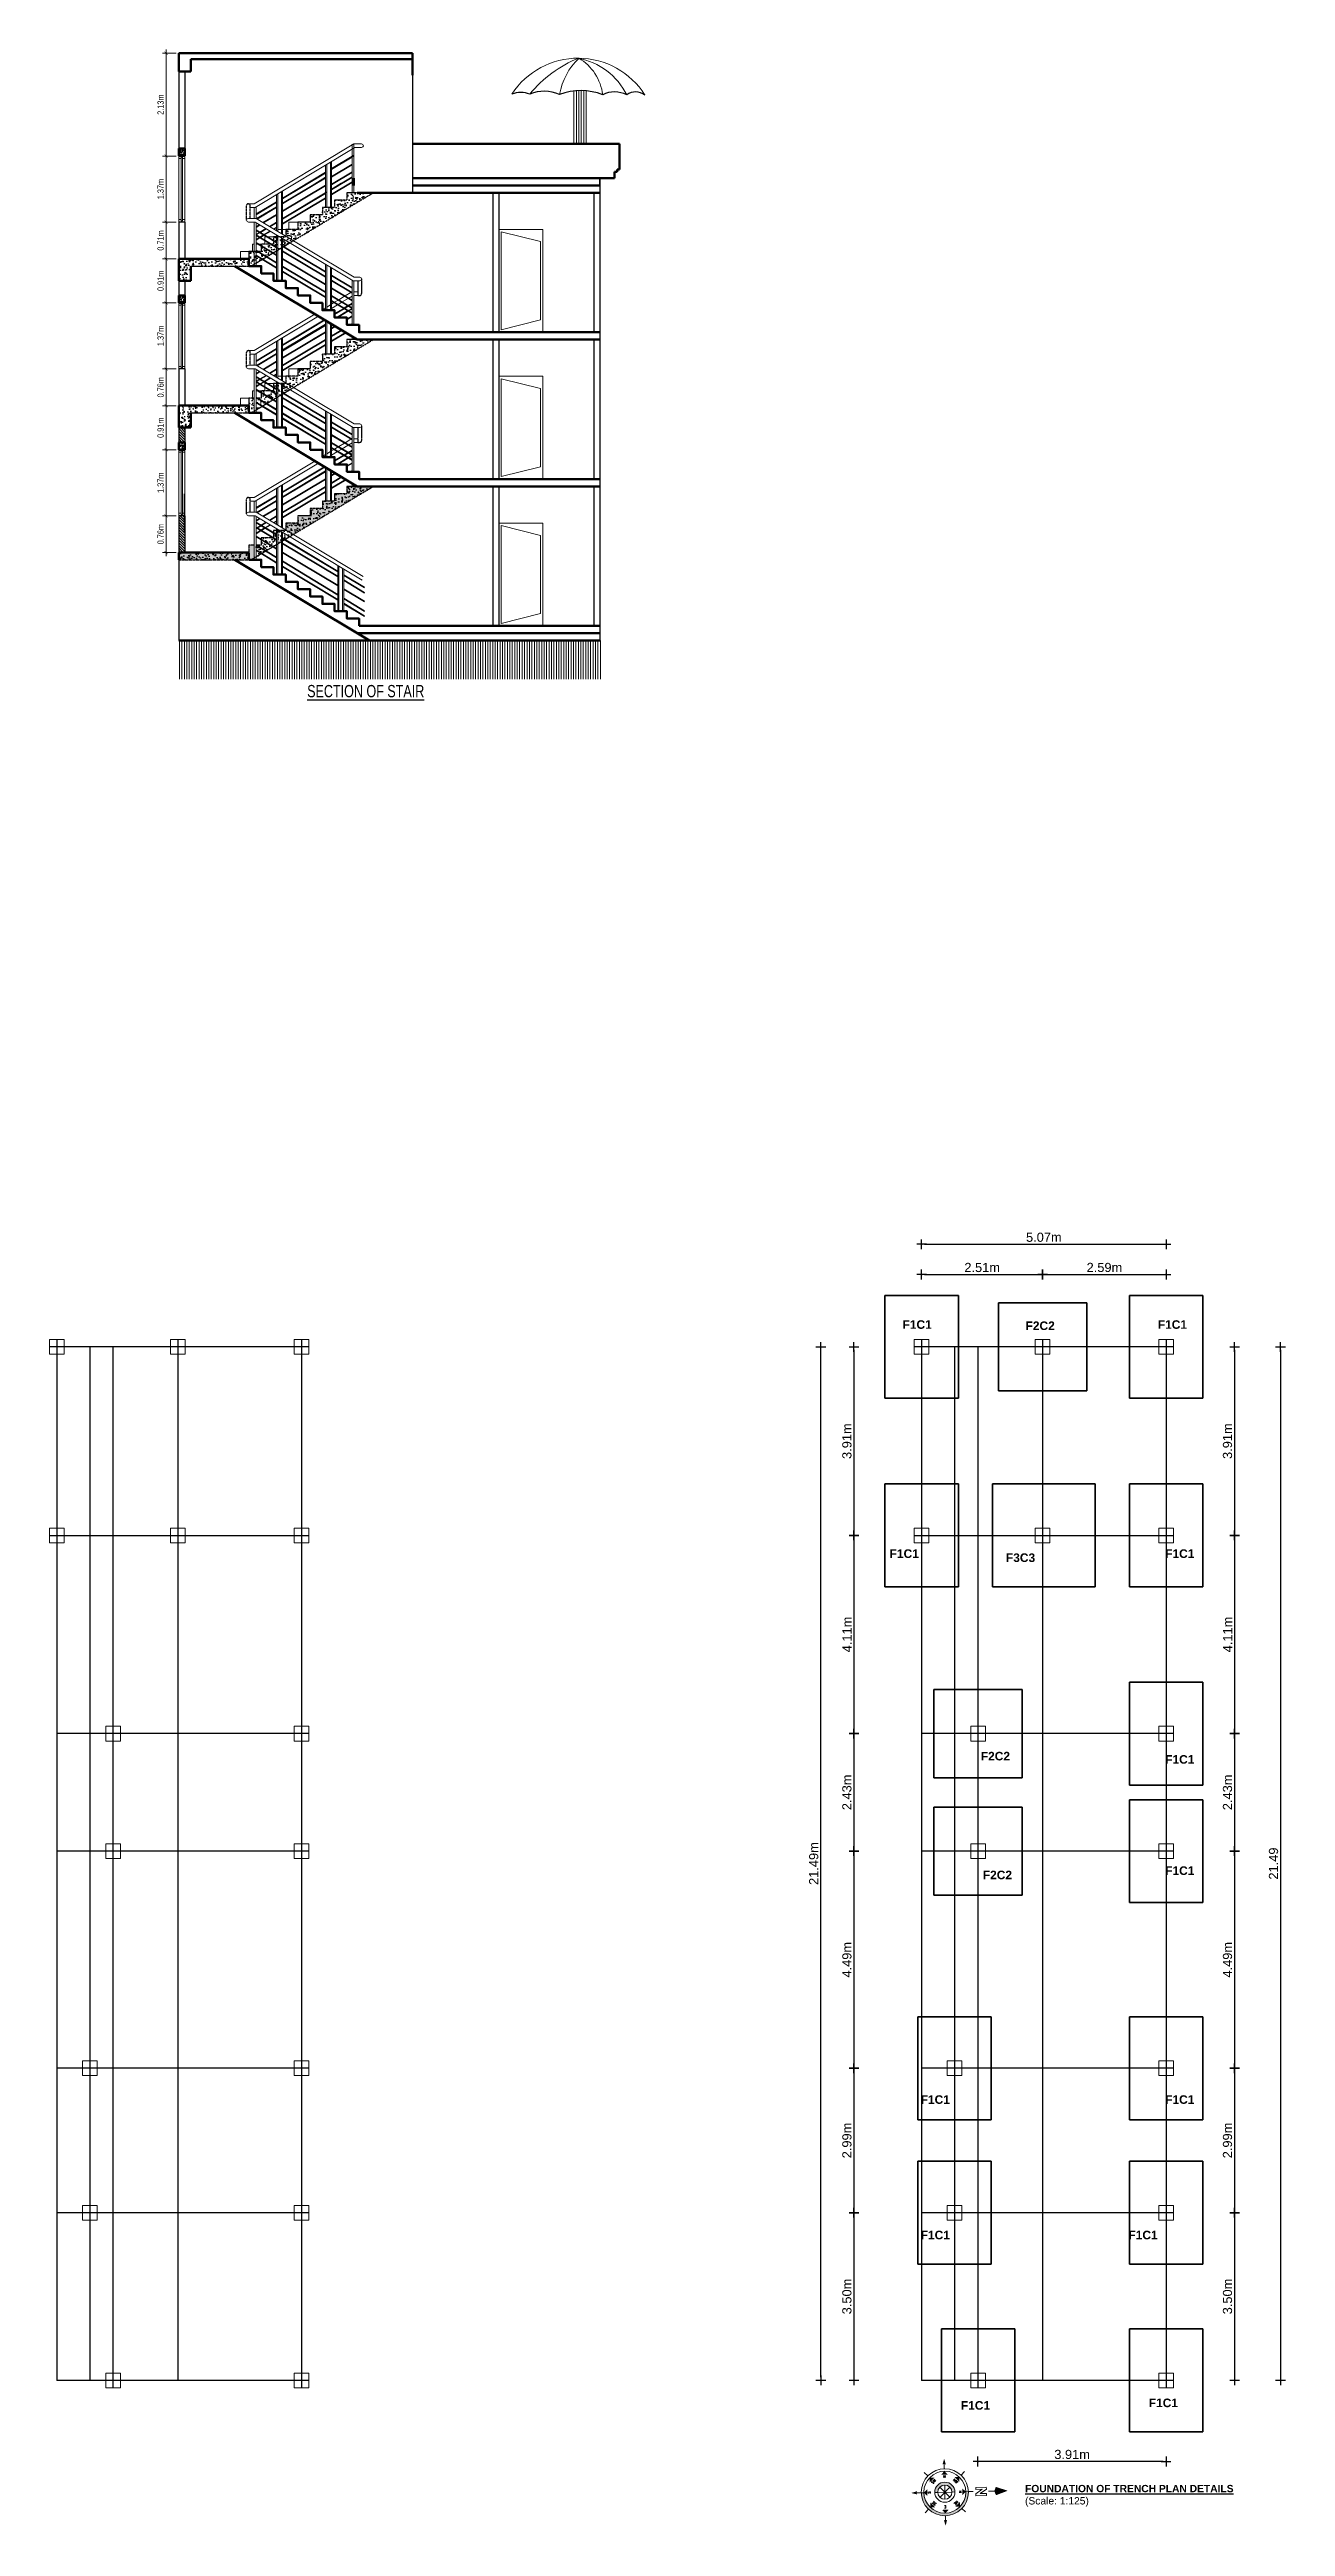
# Model space of a CAD drawing. Header units: inches. Extents: x -4010 to 92088, y -38563 to -1318.
# Drawn here: x 30470 to 31480, y -23810 to -21786 of the extents above; entities that cross this region are included whole.
import ezdxf
from ezdxf.enums import TextEntityAlignment as Align

# ---------------------------------------------------------------- set-up
doc = ezdxf.new("R2010")
doc.units = ezdxf.units.IN
doc.header["$MEASUREMENT"] = 0
doc.header["$PDMODE"] = 99
doc.linetypes.add('ACAD_ISO04W100', pattern=[30.5, 24, -3, 0.5, -3])
doc.linetypes.add('DASHED2', pattern=[0.375, 0.25, -0.125])
for name, color, linetype in [('Brick wall', 3, 'Continuous'), ('col', 5, 'Continuous'), ('Hatch', 3, 'Continuous'), ('Stair', 190, 'DASHED2'), ('TEX', 7, 'Continuous'), ('wall', 3, 'Continuous')]:
    doc.layers.add(name, color=color, linetype=linetype)
for name, color, linetype, lineweight in [('Colour 09', 210, 'Continuous', 9), ('Column', 2, 'Continuous', 50), ('DIM', 7, 'Continuous', 15), ('Dimension', 7, 'Continuous', 15), ('door', 132, 'Continuous', 15), ('FLOOR CASE', 251, 'Continuous', 13), ('GRID', 8, 'ACAD_ISO04W100', 15), ('LOW-WALL', 4, 'Continuous', 20), ('R0D', 1, 'Continuous', 35), ('RAIL', 200, 'Continuous', 13), ('RAILING', 2, 'Continuous', 13), ('win', 96, 'Continuous', 15), ('Window', 253, 'Continuous', 18)]:
    doc.layers.add(name, color=color, linetype=linetype, lineweight=lineweight)
doc.styles.add('ARIAL', font='arial.ttf')
doc.styles.add('CAPTION', font='GOTHIC.TTF', dxfattribs={"height": 100})
doc.styles.add('NARROW', font='ARIALN.TTF')
doc.styles.add('ROMANS', font='romans')
doc.styles.get("Standard").update_dxf_attribs({"font": 'ARIALN.TTF'})
doc.styles.add('SW', font='swisscl.ttf')
doc.dimstyles.new('3-16', dxfattribs={"dimtxt": 5, "dimasz": 2.5, "dimexe": 3, "dimexo": 2, "dimgap": 2, "dimtad": 1, "dimdec": 1, "dimzin": 3, "dimdsep": 46, "dimlunit": 4, "dimtxsty": 'NARROW', "dimblk": 'ARCHTICK', "dimcen": 0, "dimdle": 3, "dimclrd": 256, "dimclre": 256, "dimclrt": 7, "dimaunit": 1, "dimadec": 3, "dimazin": 1, "dimtfac": 1, "dimtdec": 1, "dimtofl": 0, "dimtmove": 0, "dimatfit": 3, "dimldrblk": 'CLOSED', "dimfxl": 1, "dimtolj": 1, "dimtzin": 0, "dimlwd": -1, "dimlwe": -1, "dimarcsym": 0})
doc.dimstyles.new('3-8', dxfattribs={"dimscale": 1.25, "dimtxt": 6, "dimasz": 2, "dimexe": 0.18, "dimexo": 6, "dimgap": 0, "dimtad": 0, "dimdec": 0, "dimzin": 3, "dimdsep": 46, "dimlunit": 3, "dimtxsty": 'ARIAL', "dimblk": 'DD', "dimcen": 1, "dimse1": 1, "dimse2": 1, "dimclrd": 256, "dimclrt": 256, "dimadec": 0, "dimazin": 0, "dimtfac": 0.5, "dimtdec": 0, "dimtmove": 2, "dimatfit": 0, "dimfxl": 0.18, "dimtvp": 0.75, "dimfrac": 1, "dimtolj": 1, "dimtzin": 0, "dimarcsym": 0})
pattern_1 = [(50, (19952.1916, -8025.562), (7.1726018, -0.6275213), [0.75, -8.25]), (355, (19952.1916, -8025.562), (-1.3875133, 7.5219213), [0.6, -6.6]), (100.4514, (19952.789, -8025.614), (5.7850938, 6.8943954), [0.637402, -7.011421]), (46.1842, (19952.192, -8023.562), (10.6724105, -1.65519), [1.125, -12.375]), (96.6356, (19953.081, -8023.7), (9.346627, 9.741179), [0.956103, -10.51713]), (351.1842, (19952.192, -8023.562), (9.3466195, 9.741186), [0.9, -9.9]), (21, (19953.1916, -8024.062), (5.9690705, -4.026189), [0.75, -8.25]), (326, (19953.1916, -8024.062), (2.4331533, 7.2515005), [0.6, -6.6]), (71.4514, (19953.689, -8024.397), (8.4022263, 3.225305), [0.637402, -7.011421]), (37.5, (19952.1916, -8025.5618), (0.12159855, 3.32893854), [0, -6.52, 0, -6.7, 0, -6.625]), (7.5, (19952.1916, -8025.5618), (2.6306954, 3.9441171), [0, -3.82, 0, -6.37, 0, -2.525]), (327.5, (19949.9616, -8025.5618), (5.33822436, -0.2255487), [0, -2.5, 0, -7.8, 0, -10.35]), (317.5, (19948.9616, -8025.562), (5.8318617, 1.0010498), [0, -3.25, 0, -5.18, 0, -7.35])]
pattern_2 = [(50, (19952.1916, -8265.562), (7.1726018, -0.6275213), [0.75, -8.25]), (355, (19952.1916, -8265.562), (-1.3875133, 7.5219213), [0.6, -6.6]), (100.4514, (19952.789, -8265.614), (5.7850938, 6.8943954), [0.637402, -7.011421]), (46.1842, (19952.192, -8263.562), (10.6724105, -1.65519), [1.125, -12.375]), (96.6356, (19953.081, -8263.7), (9.346627, 9.741179), [0.956103, -10.51713]), (351.1842, (19952.192, -8263.562), (9.3466195, 9.741186), [0.9, -9.9]), (21, (19953.1916, -8264.062), (5.9690705, -4.026189), [0.75, -8.25]), (326, (19953.1916, -8264.062), (2.4331533, 7.2515005), [0.6, -6.6]), (71.4514, (19953.689, -8264.397), (8.4022263, 3.225305), [0.637402, -7.011421]), (37.5, (19952.1916, -8265.5618), (0.12159855, 3.32893854), [0, -6.52, 0, -6.7, 0, -6.625]), (7.5, (19952.1916, -8265.5618), (2.6306954, 3.9441171), [0, -3.82, 0, -6.37, 0, -2.525]), (327.5, (19949.9616, -8265.5618), (5.33822436, -0.2255487), [0, -2.5, 0, -7.8, 0, -10.35]), (317.5, (19948.9616, -8265.562), (5.8318617, 1.0010498), [0, -3.25, 0, -5.18, 0, -7.35])]

msp = doc.modelspace()

# ---------------------------------------------------------------- texts
at = {"layer": 'TEX', "insert": (30680.576, -22310.427), "char_height": 10, "width": 264.64327, "attachment_point": 4, "style": 'SW'}
msp.add_mtext('{\\LSECTION OF STAIR }', dxfattribs=at)
at = {"layer": 'TEX', "char_height": 7, "attachment_point": 9, "style": 'CAPTION'}
for s, insert in [('{\\fArial Rounded MT Bold|b0|i0|c0|p34;F1C1}', (31190.917, -22831.601)), ('{\\fArial Rounded MT Bold|b0|i0|c0|p34;F2C2}', (31291.444, -22832.581)), ('{\\fArial Rounded MT Bold|b0|i0|c0|p34;F1C1}', (31399.516, -22831.601)), ('{\\fArial Rounded MT Bold|b0|i0|c0|p34;F1C1}', (31180.396, -23018.821)), ('{\\fArial Rounded MT Bold|b0|i0|c0|p34;F1C1}', (31405.516, -23018.821)), ('{\\fArial Rounded MT Bold|b0|i0|c0|p34;F3C3}', (31275.418, -23022.117)), ('{\\fArial Rounded MT Bold|b0|i0|c0|p34;F2C2}', (31254.888, -23184.287)), ('{\\fArial Rounded MT Bold|b0|i0|c0|p34;F1C1}', (31405.516, -23186.992)), ('{\\fArial Rounded MT Bold|b0|i0|c0|p34;F2C2}', (31256.532, -23281.392)), ('{\\fArial Rounded MT Bold|b0|i0|c0|p34;F1C1}', (31405.516, -23277.896)), ('{\\fArial Rounded MT Bold|b0|i0|c0|p34;F1C1}', (31205.757, -23464.946)), ('{\\fArial Rounded MT Bold|b0|i0|c0|p34;F1C1}', (31405.516, -23464.946)), ('{\\fArial Rounded MT Bold|b0|i0|c0|p34;F1C1}', (31205.757, -23575.648)), ('{\\fArial Rounded MT Bold|b0|i0|c0|p34;F1C1}', (31375.516, -23575.648)), ('{\\fArial Rounded MT Bold|b0|i0|c0|p34;F1C1}', (31238.608, -23714.888))]:
    msp.add_mtext(s, dxfattribs=dict(at, insert=insert))

# ---------------------------------------------------------------- blocks, each defined once
blk = doc.blocks.new('A$C30843580')
at = {"layer": 'Colour 09'}
for p, q in [((0, 12), (12, 12)), ((0, 0), (0, 12)), ((12, 0), (0, 0)), ((12, 12), (12, 0))]:
    blk.add_line(p, q, dxfattribs=at)
blk = doc.blocks.new('A$C0BB32EA6')
at = {"layer": 'TEX', "insert": (23.1, 2.1), "char_height": 7, "attachment_point": 9, "style": 'CAPTION'}
blk.add_mtext('{\\fArial Rounded MT Bold|b0|i0|c0|p34;F1C1}', dxfattribs=at)
blk = doc.blocks.new('DD')
for p, q in [((-1.6, 0), (1.6, 0)), ((0, 1.6), (0, -1.6))]:
    blk.add_line(p, q)
at = {"const_width": 0.3}
blk.add_lwpolyline([(-0.15, 0, 1), (0.15, 0, 1)], format="xyb", close=True, dxfattribs=at)
blk = doc.blocks.new('*D632')
at = {"layer": 'col', "lineweight": -2}
blk.add_line((31185.1, -22787.1), (31279, -22787.1), dxfattribs=at)
at = {"layer": 'Defpoints', "color": 0}
for p in [(31281.5, -22787.1), (31182.6, -22840.3), (31281.5, -22840.3)]:
    blk.add_point(p, dxfattribs=at)
at = {"layer": 'col', "lineweight": -2, "xscale": 2.5, "yscale": 2.5, "zscale": 2.5, "rotation": 180}
blk.add_blockref('DD', (31182.6, -22787.1), dxfattribs=at)
at = {"layer": 'col', "lineweight": -2, "xscale": 2.5, "yscale": 2.5, "zscale": 2.5}
blk.add_blockref('DD', (31281.5, -22787.1), dxfattribs=at)
at = {"layer": 'col', "insert": (31232.1, -22781.4), "char_height": 7.5, "attachment_point": 5, "style": 'ARIAL'}
blk.add_mtext('\\A1;2.51m', dxfattribs=at)
blk = doc.blocks.new('*D633')
at = {"layer": 'col', "lineweight": -2}
blk.add_line((31284, -22787.1), (31379.9, -22787.1), dxfattribs=at)
at = {"layer": 'Defpoints', "color": 0}
for p in [(31382.4, -22787.1), (31281.5, -22840.3), (31382.4, -22840.3)]:
    blk.add_point(p, dxfattribs=at)
at = {"layer": 'col', "lineweight": -2, "xscale": 2.5, "yscale": 2.5, "zscale": 2.5, "rotation": 180}
blk.add_blockref('DD', (31281.5, -22787.1), dxfattribs=at)
at = {"layer": 'col', "lineweight": -2, "xscale": 2.5, "yscale": 2.5, "zscale": 2.5}
blk.add_blockref('DD', (31382.4, -22787.1), dxfattribs=at)
at = {"layer": 'col', "insert": (31332, -22781.4), "char_height": 7.5, "attachment_point": 5, "style": 'ARIAL'}
blk.add_mtext('\\A1;2.59m', dxfattribs=at)
blk = doc.blocks.new('*D634')
at = {"layer": 'col', "lineweight": -2}
blk.add_line((31438.4, -22848.8), (31438.4, -22997.8), dxfattribs=at)
at = {"layer": 'Defpoints', "color": 0}
for p in [(31388.4, -22846.3), (31388.4, -23000.3), (31438.4, -23000.3)]:
    blk.add_point(p, dxfattribs=at)
at = {"layer": 'col', "lineweight": -2, "xscale": 2.5, "yscale": 2.5, "zscale": 2.5}
for p, rotation in [((31438.4, -22846.3), 90), ((31438.4, -23000.3), 270)]:
    blk.add_blockref('DD', p, dxfattribs=dict(at, rotation=rotation))
at = {"layer": 'col', "insert": (31432.6, -22923.3), "char_height": 7.5, "attachment_point": 5, "rotation": 90, "style": 'ARIAL'}
blk.add_mtext('\\A1;3.91m', dxfattribs=at)
blk = doc.blocks.new('*D635')
at = {"layer": 'col', "lineweight": -2}
blk.add_line((31438.4, -23002.8), (31438.4, -23159.8), dxfattribs=at)
at = {"layer": 'Defpoints', "color": 0}
for p in [(31388.4, -23000.3), (31388.4, -23162.3), (31438.4, -23162.3)]:
    blk.add_point(p, dxfattribs=at)
at = {"layer": 'col', "lineweight": -2, "xscale": 2.5, "yscale": 2.5, "zscale": 2.5}
for p, rotation in [((31438.4, -23000.3), 90), ((31438.4, -23162.3), 270)]:
    blk.add_blockref('DD', p, dxfattribs=dict(at, rotation=rotation))
at = {"layer": 'col', "insert": (31432.7, -23081.3), "char_height": 7.5, "attachment_point": 5, "rotation": 90, "style": 'ARIAL'}
blk.add_mtext('\\A1;4.11m', dxfattribs=at)
blk = doc.blocks.new('*D636')
at = {"layer": 'col', "lineweight": -2}
blk.add_line((31438.4, -23164.8), (31438.4, -23255.8), dxfattribs=at)
at = {"layer": 'Defpoints', "color": 0}
for p in [(31388.4, -23162.3), (31388.4, -23258.3), (31438.4, -23258.3)]:
    blk.add_point(p, dxfattribs=at)
at = {"layer": 'col', "lineweight": -2, "xscale": 2.5, "yscale": 2.5, "zscale": 2.5}
for p, rotation in [((31438.4, -23162.3), 90), ((31438.4, -23258.3), 270)]:
    blk.add_blockref('DD', p, dxfattribs=dict(at, rotation=rotation))
at = {"layer": 'col', "insert": (31432.6, -23210.3), "char_height": 7.5, "attachment_point": 5, "rotation": 90, "style": 'ARIAL'}
blk.add_mtext('\\A1;2.43m', dxfattribs=at)
blk = doc.blocks.new('*D637')
at = {"layer": 'col', "lineweight": -2}
blk.add_line((31438.4, -23260.8), (31438.4, -23433.3), dxfattribs=at)
at = {"layer": 'Defpoints', "color": 0}
for p in [(31388.4, -23258.3), (31388.4, -23435.8), (31438.4, -23435.8)]:
    blk.add_point(p, dxfattribs=at)
at = {"layer": 'col', "lineweight": -2, "xscale": 2.5, "yscale": 2.5, "zscale": 2.5}
for p, rotation in [((31438.4, -23258.3), 90), ((31438.4, -23435.8), 270)]:
    blk.add_blockref('DD', p, dxfattribs=dict(at, rotation=rotation))
at = {"layer": 'col', "insert": (31432.6, -23347.1), "char_height": 7.5, "attachment_point": 5, "rotation": 90, "style": 'ARIAL'}
blk.add_mtext('\\A1;4.49m', dxfattribs=at)
blk = doc.blocks.new('*D638')
at = {"layer": 'col', "lineweight": -2}
blk.add_line((31438.4, -23438.3), (31438.4, -23551.3), dxfattribs=at)
at = {"layer": 'Defpoints', "color": 0}
for p in [(31388.4, -23435.8), (31388.4, -23553.8), (31438.4, -23553.8)]:
    blk.add_point(p, dxfattribs=at)
at = {"layer": 'col', "lineweight": -2, "xscale": 2.5, "yscale": 2.5, "zscale": 2.5}
for p, rotation in [((31438.4, -23435.8), 90), ((31438.4, -23553.8), 270)]:
    blk.add_blockref('DD', p, dxfattribs=dict(at, rotation=rotation))
at = {"layer": 'col', "insert": (31432.6, -23494.8), "char_height": 7.5, "attachment_point": 5, "rotation": 90, "style": 'ARIAL'}
blk.add_mtext('\\A1;2.99m', dxfattribs=at)
blk = doc.blocks.new('*D639')
at = {"layer": 'col', "lineweight": -2}
blk.add_line((31438.4, -23556.3), (31438.4, -23688.3), dxfattribs=at)
at = {"layer": 'Defpoints', "color": 0}
for p in [(31388.4, -23553.8), (31388.4, -23690.8), (31438.4, -23690.8)]:
    blk.add_point(p, dxfattribs=at)
at = {"layer": 'col', "lineweight": -2, "xscale": 2.5, "yscale": 2.5, "zscale": 2.5}
for p, rotation in [((31438.4, -23553.8), 90), ((31438.4, -23690.8), 270)]:
    blk.add_blockref('DD', p, dxfattribs=dict(at, rotation=rotation))
at = {"layer": 'col', "insert": (31432.6, -23622.3), "char_height": 7.5, "attachment_point": 5, "rotation": 90, "style": 'ARIAL'}
blk.add_mtext('\\A1;3.50m', dxfattribs=at)
blk = doc.blocks.new('*D640')
at = {"layer": 'col', "lineweight": -2}
blk.add_line((31379.9, -23757.1), (31231.2, -23757.1), dxfattribs=at)
at = {"layer": 'Defpoints', "color": 0}
for p in [(31228.7, -23696.8), (31382.4, -23696.8), (31228.7, -23757.1)]:
    blk.add_point(p, dxfattribs=at)
at = {"layer": 'col', "lineweight": -2, "xscale": 2.5, "yscale": 2.5, "zscale": 2.5, "rotation": 180}
blk.add_blockref('DD', (31228.7, -23757.1), dxfattribs=at)
at = {"layer": 'col', "lineweight": -2, "xscale": 2.5, "yscale": 2.5, "zscale": 2.5}
blk.add_blockref('DD', (31382.4, -23757.1), dxfattribs=at)
at = {"layer": 'col', "insert": (31305.6, -23751.4), "char_height": 7.5, "attachment_point": 5, "style": 'ARIAL'}
blk.add_mtext('\\A1;3.91m', dxfattribs=at)
blk = doc.blocks.new('*D641')
at = {"layer": 'col', "lineweight": -2}
blk.add_line((31127.3, -22848.8), (31127.3, -22997.8), dxfattribs=at)
at = {"layer": 'Defpoints', "color": 0}
for p in [(31176.6, -22846.3), (31127.3, -23000.3), (31176.6, -23000.3)]:
    blk.add_point(p, dxfattribs=at)
at = {"layer": 'col', "lineweight": -2, "xscale": 2.5, "yscale": 2.5, "zscale": 2.5}
for p, rotation in [((31127.3, -22846.3), 90), ((31127.3, -23000.3), 270)]:
    blk.add_blockref('DD', p, dxfattribs=dict(at, rotation=rotation))
at = {"layer": 'col', "insert": (31121.6, -22923.3), "char_height": 7.5, "attachment_point": 5, "rotation": 90, "style": 'ARIAL'}
blk.add_mtext('\\A1;3.91m', dxfattribs=at)
blk = doc.blocks.new('*D642')
at = {"layer": 'col', "lineweight": -2}
blk.add_line((31127.3, -23002.8), (31127.3, -23159.8), dxfattribs=at)
at = {"layer": 'Defpoints', "color": 0}
for p in [(31176.6, -23000.3), (31127.3, -23162.3), (31192.7, -23162.3)]:
    blk.add_point(p, dxfattribs=at)
at = {"layer": 'col', "lineweight": -2, "xscale": 2.5, "yscale": 2.5, "zscale": 2.5}
for p, rotation in [((31127.3, -23000.3), 90), ((31127.3, -23162.3), 270)]:
    blk.add_blockref('DD', p, dxfattribs=dict(at, rotation=rotation))
at = {"layer": 'col', "insert": (31121.7, -23081.3), "char_height": 7.5, "attachment_point": 5, "rotation": 90, "style": 'ARIAL'}
blk.add_mtext('\\A1;4.11m', dxfattribs=at)
blk = doc.blocks.new('*D643')
at = {"layer": 'col', "lineweight": -2}
blk.add_line((31127.3, -23164.8), (31127.3, -23255.8), dxfattribs=at)
at = {"layer": 'Defpoints', "color": 0}
for p in [(31192.7, -23162.3), (31127.3, -23258.3), (31192.7, -23258.3)]:
    blk.add_point(p, dxfattribs=at)
at = {"layer": 'col', "lineweight": -2, "xscale": 2.5, "yscale": 2.5, "zscale": 2.5}
for p, rotation in [((31127.3, -23162.3), 90), ((31127.3, -23258.3), 270)]:
    blk.add_blockref('DD', p, dxfattribs=dict(at, rotation=rotation))
at = {"layer": 'col', "insert": (31121.6, -23210.3), "char_height": 7.5, "attachment_point": 5, "rotation": 90, "style": 'ARIAL'}
blk.add_mtext('\\A1;2.43m', dxfattribs=at)
blk = doc.blocks.new('*D644')
at = {"layer": 'col', "lineweight": -2}
blk.add_line((31127.3, -23260.8), (31127.3, -23433.3), dxfattribs=at)
at = {"layer": 'Defpoints', "color": 0}
for p in [(31192.7, -23258.3), (31127.3, -23435.8), (31182.6, -23435.8)]:
    blk.add_point(p, dxfattribs=at)
at = {"layer": 'col', "lineweight": -2, "xscale": 2.5, "yscale": 2.5, "zscale": 2.5}
for p, rotation in [((31127.3, -23258.3), 90), ((31127.3, -23435.8), 270)]:
    blk.add_blockref('DD', p, dxfattribs=dict(at, rotation=rotation))
at = {"layer": 'col', "insert": (31121.6, -23347.1), "char_height": 7.5, "attachment_point": 5, "rotation": 90, "style": 'ARIAL'}
blk.add_mtext('\\A1;4.49m', dxfattribs=at)
blk = doc.blocks.new('*D645')
at = {"layer": 'col', "lineweight": -2}
blk.add_line((31127.3, -23438.3), (31127.3, -23551.3), dxfattribs=at)
at = {"layer": 'Defpoints', "color": 0}
for p in [(31182.6, -23435.8), (31127.3, -23553.8), (31182.6, -23553.8)]:
    blk.add_point(p, dxfattribs=at)
at = {"layer": 'col', "lineweight": -2, "xscale": 2.5, "yscale": 2.5, "zscale": 2.5}
for p, rotation in [((31127.3, -23435.8), 90), ((31127.3, -23553.8), 270)]:
    blk.add_blockref('DD', p, dxfattribs=dict(at, rotation=rotation))
at = {"layer": 'col', "insert": (31121.6, -23494.8), "char_height": 7.5, "attachment_point": 5, "rotation": 90, "style": 'ARIAL'}
blk.add_mtext('\\A1;2.99m', dxfattribs=at)
blk = doc.blocks.new('*D646')
at = {"layer": 'col', "lineweight": -2}
blk.add_line((31127.3, -23556.3), (31127.3, -23688.3), dxfattribs=at)
at = {"layer": 'Defpoints', "color": 0}
for p in [(31182.6, -23553.8), (31127.3, -23690.8), (31182.6, -23690.8)]:
    blk.add_point(p, dxfattribs=at)
at = {"layer": 'col', "lineweight": -2, "xscale": 2.5, "yscale": 2.5, "zscale": 2.5}
for p, rotation in [((31127.3, -23553.8), 90), ((31127.3, -23690.8), 270)]:
    blk.add_blockref('DD', p, dxfattribs=dict(at, rotation=rotation))
at = {"layer": 'col', "insert": (31121.6, -23622.3), "char_height": 7.5, "attachment_point": 5, "rotation": 90, "style": 'ARIAL'}
blk.add_mtext('\\A1;3.50m', dxfattribs=at)
blk = doc.blocks.new('*D647')
at = {"layer": 'col', "lineweight": -2}
blk.add_line((31185.1, -22762.4), (31379.9, -22762.4), dxfattribs=at)
at = {"layer": 'Defpoints', "color": 0}
for p in [(31382.4, -22762.4), (31182.6, -22840.3), (31382.4, -22840.3)]:
    blk.add_point(p, dxfattribs=at)
at = {"layer": 'col', "lineweight": -2, "xscale": 2.5, "yscale": 2.5, "zscale": 2.5, "rotation": 180}
blk.add_blockref('DD', (31182.6, -22762.4), dxfattribs=at)
at = {"layer": 'col', "lineweight": -2, "xscale": 2.5, "yscale": 2.5, "zscale": 2.5}
blk.add_blockref('DD', (31382.4, -22762.4), dxfattribs=at)
at = {"layer": 'col', "insert": (31282.5, -22756.7), "char_height": 7.5, "attachment_point": 5, "style": 'ARIAL'}
blk.add_mtext('\\A1;5.07m', dxfattribs=at)
blk = doc.blocks.new('*D648')
at = {"layer": 'col', "lineweight": -2}
blk.add_line((31475.9, -22848.8), (31475.9, -23688.3), dxfattribs=at)
at = {"layer": 'Defpoints', "color": 0}
for p in [(31388.4, -22846.3), (31388.4, -23690.8), (31475.9, -23690.8)]:
    blk.add_point(p, dxfattribs=at)
at = {"layer": 'col', "lineweight": -2, "xscale": 2.5, "yscale": 2.5, "zscale": 2.5}
for p, rotation in [((31475.9, -22846.3), 90), ((31475.9, -23690.8), 270)]:
    blk.add_blockref('DD', p, dxfattribs=dict(at, rotation=rotation))
at = {"layer": 'col', "insert": (31470.2, -23268.5), "char_height": 7.5, "attachment_point": 5, "rotation": 90, "style": 'ARIAL'}
blk.add_mtext('\\A1;21.49', dxfattribs=at)
blk = doc.blocks.new('*D649')
at = {"layer": 'col', "lineweight": -2}
blk.add_line((31100.3, -23688.3), (31100.3, -22848.8), dxfattribs=at)
at = {"layer": 'Defpoints', "color": 0}
for p in [(31100.3, -22846.3), (31176.6, -22846.3), (31182.6, -23690.8)]:
    blk.add_point(p, dxfattribs=at)
at = {"layer": 'col', "lineweight": -2, "xscale": 2.5, "yscale": 2.5, "zscale": 2.5}
for p, rotation in [((31100.3, -22846.3), 90), ((31100.3, -23690.8), 270)]:
    blk.add_blockref('DD', p, dxfattribs=dict(at, rotation=rotation))
at = {"layer": 'col', "insert": (31094.5, -23268.5), "char_height": 7.5, "attachment_point": 5, "rotation": 90, "style": 'ARIAL'}
blk.add_mtext('\\A1;21.49m', dxfattribs=at)
blk = doc.blocks.new('_ArchTick')
at = {"layer": 'GRID', "color": 0, "const_width": 0.15}
blk.add_lwpolyline([(-0.5, -0.5), (0.5, 0.5)], dxfattribs=at)
blk = doc.blocks.new('*D728')
at = {"layer": 'Defpoints', "color": 0}
for p in [(30565.3, -22167.1), (30575.6, -22167.1), (30575.6, -22197.1)]:
    blk.add_point(p, dxfattribs=at)
at = {"layer": 'Dimension'}
for p, q in [((30565.3, -22200.1), (30565.3, -22164.1)), ((30573.6, -22167.1), (30562.3, -22167.1)), ((30573.6, -22197.1), (30562.3, -22197.1))]:
    blk.add_line(p, q, dxfattribs=at)
at = {"layer": 'Dimension', "xscale": 2.5, "yscale": 2.5, "zscale": 2.5}
for p, rotation in [((30565.3, -22167.1), 90), ((30565.3, -22197.1), 270)]:
    blk.add_blockref('_ArchTick', p, dxfattribs=dict(at, rotation=rotation))
at = {"layer": 'Dimension', "color": 7, "insert": (30560.8, -22182.1), "char_height": 5, "attachment_point": 5, "rotation": 90, "style": 'NARROW'}
blk.add_mtext('\\A1;0.76m', dxfattribs=at)
blk = doc.blocks.new('_Closed')
at = {"layer": 'wall', "color": 0, "lineweight": -2}
for p, q in [((-1, 0.17), (0, 0)), ((-1, 0.17), (-1, -0.17)), ((0, 0), (-1, -0.17)), ((0, 0), (-1, 0))]:
    blk.add_line(p, q, dxfattribs=at)
blk = doc.blocks.new('*D729')
at = {"layer": 'Defpoints', "color": 0}
for p in [(30565.3, -22113.1), (30575.6, -22113.1), (30575.6, -22167.1)]:
    blk.add_point(p, dxfattribs=at)
at = {"layer": 'Dimension'}
for p, q in [((30573.6, -22113.1), (30562.3, -22113.1)), ((30565.3, -22170.1), (30565.3, -22110.1)), ((30573.6, -22167.1), (30562.3, -22167.1))]:
    blk.add_line(p, q, dxfattribs=at)
at = {"layer": 'Dimension', "xscale": 2.5, "yscale": 2.5, "zscale": 2.5}
for p, rotation in [((30565.3, -22113.1), 90), ((30565.3, -22167.1), 270)]:
    blk.add_blockref('_ArchTick', p, dxfattribs=dict(at, rotation=rotation))
at = {"layer": 'Dimension', "color": 7, "insert": (30560.8, -22140.1), "char_height": 5, "attachment_point": 5, "rotation": 90, "style": 'NARROW'}
blk.add_mtext('\\A1;1.37m', dxfattribs=at)
blk = doc.blocks.new('*D730')
at = {"layer": 'Defpoints', "color": 0}
for p in [(30565.3, -22077.1), (30575.6, -22077.1), (30575.6, -22113.1)]:
    blk.add_point(p, dxfattribs=at)
at = {"layer": 'Dimension'}
for p, q in [((30573.6, -22077.1), (30562.3, -22077.1)), ((30565.3, -22116.1), (30565.3, -22074.1)), ((30573.6, -22113.1), (30562.3, -22113.1))]:
    blk.add_line(p, q, dxfattribs=at)
at = {"layer": 'Dimension', "xscale": 2.5, "yscale": 2.5, "zscale": 2.5}
for p, rotation in [((30565.3, -22077.1), 90), ((30565.3, -22113.1), 270)]:
    blk.add_blockref('_ArchTick', p, dxfattribs=dict(at, rotation=rotation))
at = {"layer": 'Dimension', "color": 7, "insert": (30560.8, -22095.1), "char_height": 5, "attachment_point": 5, "rotation": 90, "style": 'NARROW'}
blk.add_mtext('\\A1;0.91m', dxfattribs=at)
blk = doc.blocks.new('*D727')
at = {"layer": 'Defpoints', "color": 0}
for p in [(30565.3, -22047.1), (30575.6, -22047.1), (30575.6, -22077.1)]:
    blk.add_point(p, dxfattribs=at)
at = {"layer": 'Dimension'}
for p, q in [((30573.6, -22047.1), (30562.3, -22047.1)), ((30565.3, -22080.1), (30565.3, -22044.1)), ((30573.6, -22077.1), (30562.3, -22077.1))]:
    blk.add_line(p, q, dxfattribs=at)
at = {"layer": 'Dimension', "xscale": 2.5, "yscale": 2.5, "zscale": 2.5}
for p, rotation in [((30565.3, -22047.1), 90), ((30565.3, -22077.1), 270)]:
    blk.add_blockref('_ArchTick', p, dxfattribs=dict(at, rotation=rotation))
at = {"layer": 'Dimension', "color": 7, "insert": (30560.8, -22062.1), "char_height": 5, "attachment_point": 5, "rotation": 90, "style": 'NARROW'}
blk.add_mtext('\\A1;0.76m', dxfattribs=at)
blk = doc.blocks.new('*D731')
at = {"layer": 'Defpoints', "color": 0}
for p in [(30565.3, -21993.1), (30575.6, -21993.1), (30575.6, -22047.1)]:
    blk.add_point(p, dxfattribs=at)
at = {"layer": 'Dimension'}
for p, q in [((30573.6, -21993.1), (30562.3, -21993.1)), ((30565.3, -22050.1), (30565.3, -21990.1)), ((30573.6, -22047.1), (30562.3, -22047.1))]:
    blk.add_line(p, q, dxfattribs=at)
at = {"layer": 'Dimension', "xscale": 2.5, "yscale": 2.5, "zscale": 2.5}
for p, rotation in [((30565.3, -21993.1), 90), ((30565.3, -22047.1), 270)]:
    blk.add_blockref('_ArchTick', p, dxfattribs=dict(at, rotation=rotation))
at = {"layer": 'Dimension', "color": 7, "insert": (30560.8, -22020.1), "char_height": 5, "attachment_point": 5, "rotation": 90, "style": 'NARROW'}
blk.add_mtext('\\A1;1.37m', dxfattribs=at)
blk = doc.blocks.new('*D732')
at = {"layer": 'Defpoints', "color": 0}
for p in [(30565.3, -21957.1), (30575.6, -21957.1), (30575.6, -21993.1)]:
    blk.add_point(p, dxfattribs=at)
at = {"layer": 'Dimension'}
for p, q in [((30573.6, -21957.1), (30562.3, -21957.1)), ((30565.3, -21996.1), (30565.3, -21954.1)), ((30573.6, -21993.1), (30562.3, -21993.1))]:
    blk.add_line(p, q, dxfattribs=at)
at = {"layer": 'Dimension', "xscale": 2.5, "yscale": 2.5, "zscale": 2.5}
for p, rotation in [((30565.3, -21957.1), 90), ((30565.3, -21993.1), 270)]:
    blk.add_blockref('_ArchTick', p, dxfattribs=dict(at, rotation=rotation))
at = {"layer": 'Dimension', "color": 7, "insert": (30560.8, -21975.1), "char_height": 5, "attachment_point": 5, "rotation": 90, "style": 'NARROW'}
blk.add_mtext('\\A1;0.91m', dxfattribs=at)
blk = doc.blocks.new('*D733')
at = {"layer": 'Defpoints', "color": 0}
for p in [(30565.3, -21927.1), (30575.6, -21927.1), (30575.6, -21957.1)]:
    blk.add_point(p, dxfattribs=at)
at = {"layer": 'Dimension'}
for p, q in [((30573.6, -21927.1), (30562.3, -21927.1)), ((30565.3, -21960.1), (30565.3, -21924.1)), ((30573.6, -21957.1), (30562.3, -21957.1))]:
    blk.add_line(p, q, dxfattribs=at)
at = {"layer": 'Dimension', "xscale": 2.5, "yscale": 2.5, "zscale": 2.5}
for p, rotation in [((30565.3, -21927.1), 90), ((30565.3, -21957.1), 270)]:
    blk.add_blockref('_ArchTick', p, dxfattribs=dict(at, rotation=rotation))
at = {"layer": 'Dimension', "color": 7, "insert": (30560.8, -21942.1), "char_height": 5, "attachment_point": 5, "rotation": 90, "style": 'NARROW'}
blk.add_mtext('\\A1;0.71m', dxfattribs=at)
blk = doc.blocks.new('*D734')
at = {"layer": 'Defpoints', "color": 0}
for p in [(30565.3, -21789.1), (30575.6, -21789.1), (30575.6, -21873.1)]:
    blk.add_point(p, dxfattribs=at)
at = {"layer": 'Dimension'}
for p, q in [((30573.6, -21789.1), (30562.3, -21789.1)), ((30565.3, -21876.1), (30565.3, -21786.1)), ((30573.6, -21873.1), (30562.3, -21873.1))]:
    blk.add_line(p, q, dxfattribs=at)
at = {"layer": 'Dimension', "xscale": 2.5, "yscale": 2.5, "zscale": 2.5}
for p, rotation in [((30565.3, -21789.1), 90), ((30565.3, -21873.1), 270)]:
    blk.add_blockref('_ArchTick', p, dxfattribs=dict(at, rotation=rotation))
at = {"layer": 'Dimension', "color": 7, "insert": (30560.8, -21831.1), "char_height": 5, "attachment_point": 5, "rotation": 90, "style": 'NARROW'}
blk.add_mtext('\\A1;2.13m', dxfattribs=at)
blk = doc.blocks.new('*D735')
at = {"layer": 'Defpoints', "color": 0}
for p in [(30565.3, -21873.1), (30573.6, -21873.1), (30575.6, -21927.1)]:
    blk.add_point(p, dxfattribs=at)
at = {"layer": 'Dimension'}
for p, q in [((30571.6, -21873.1), (30562.3, -21873.1)), ((30565.3, -21930.1), (30565.3, -21870.1)), ((30573.6, -21927.1), (30562.3, -21927.1))]:
    blk.add_line(p, q, dxfattribs=at)
at = {"layer": 'Dimension', "xscale": 2.5, "yscale": 2.5, "zscale": 2.5}
for p, rotation in [((30565.3, -21873.1), 90), ((30565.3, -21927.1), 270)]:
    blk.add_blockref('_ArchTick', p, dxfattribs=dict(at, rotation=rotation))
at = {"layer": 'Dimension', "color": 7, "insert": (30560.8, -21900.1), "char_height": 5, "attachment_point": 5, "rotation": 90, "style": 'NARROW'}
blk.add_mtext('\\A1;1.37m', dxfattribs=at)
blk = doc.blocks.new('A$C683C01F9')
at = {"layer": 'TEX', "color": 7, "lineweight": 25, "insert": (4, 9.4), "char_height": 6, "width": 310.189, "attachment_point": 4}
blk.add_mtext('{\\fArial Rounded MT Bold|b0|i0|c0|p34;\\LFOUNDATION OF TRENCH PLAN DETAILS\\P\\fArial|b0|i0|c0|p34;\\l\\C256;(Scale: 1:125)}', dxfattribs=at)
blk = doc.blocks.new('Anno_North_J_Metric')
at = {"linetype": 'ByBlock', "lineweight": -2}
h = blk.add_hatch(color=0, dxfattribs=at)
h.paths.add_polyline_path([(-4.17, 0), (-4.68, 0, 1), (4.68, 0), (4.17, 0, -1)])
h.paths.add_polyline_path([(1.41, 0), (2, 0, 1), (-2, 0), (-1.41, 0, -1)])
at = {"color": 0, "linetype": 'ByBlock', "lineweight": -2}
for p, q in [((0, 4.68), (0, 5.67)), ((-4.68, 0), (-5.67, 0)), ((-4.68, 0), (-4.17, 0)), ((-3.31, 3.31), (-4.01, 4.01)), ((-1.41, 0), (-2, 0)), ((-1.41, 0), (1.41, 0)), ((1.41, 0), (-1.41, 0)), ((-1, 1), (1, -1)), ((-1, -1), (1, 1)), ((1, -1), (-1, 1)), ((1, 1), (-1, -1)), ((0, 1.41), (0, -1.41)), ((0, -1.41), (0, 1.41)), ((1.41, 0), (2, 0)), ((3.31, 3.31), (4.01, 4.01)), ((4.68, 0), (4.17, 0)), ((4.68, 0), (5.67, 0)), ((6.17, 0.4), (6.17, 0.82)), ((6.17, 0.82), (8.27, 0.82)), ((7.43, 0.4), (6.17, 0.4)), ((6.17, -0.44), (7.43, 0.4)), ((8.27, 0.4), (7.01, -0.44)), ((8.27, 0.82), (8.27, 0.4)), ((8.67, 0), (9.83, 0)), ((-3.31, -3.31), (-4.01, -4.01)), ((0, -4.68), (0, -5.67)), ((3.31, -3.31), (4.01, -4.01)), ((6.17, -0.86), (6.17, -0.44)), ((8.27, -0.86), (6.17, -0.86)), ((7.01, -0.44), (8.27, -0.44)), ((8.27, -0.44), (8.27, -0.86))]:
    blk.add_line(p, q, dxfattribs=at)
for radius in [4.68, 4.17, 2, 1.41]:
    blk.add_circle((0, 0), radius, dxfattribs=at)
for points in [[(-0.33, 5.5), (0, 5.67), (0, 6.67)], [(0, 6.67), (0.33, 5.5), (0, 5.67)], [(-6.67, 0), (-5.5, 0.33), (-5.67, 0)], [(-5.5, -0.33), (-5.67, 0), (-6.67, 0)], [(-4.17, 0), (-3.5, 0.67), (-3.5, -0.67)], [(-2.95, 2.95), (-2, 2.95), (-2.95, 2)], [(0, 4.17), (0.67, 3.5), (-0.67, 3.5)], [(2.95, 2.95), (2.95, 2), (2, 2.95)], [(4.17, 0), (3.5, -0.67), (3.5, 0.67)], [(12.5, 0), (10.17, 0.83), (9.83, 0)], [(9.83, 0), (10.17, -0.83), (12.5, 0)], [(-2.95, -2.95), (-2.95, -2), (-2, -2.95)], [(0, -4.17), (-0.67, -3.5), (0.67, -3.5)], [(2.95, -2.95), (2, -2.95), (2.95, -2)], [(0, -6.67), (-0.33, -5.5), (0, -5.67)], [(0.33, -5.5), (0, -5.67), (0, -6.67)]]:
    blk.add_solid(points, dxfattribs=at)
at = {"color": 0, "linetype": 'ByBlock', "lineweight": -2, "style": 'ROMANS'}
for s, rotation, p in [('S', 270, (-3.33, 0)), ('SW', 45, (-2, 2)), ('NW', 315, (2, 2)), ('N', 270, (2.83, 0)), ('SE', 135, (-2, -2)), ('E', 180, (0, -2.67)), ('NE', 225, (2, -2))]:
    blk.add_text(s, height=0.5, rotation=rotation, dxfattribs=at).set_placement(p, align=Align.CENTER)
blk.add_text('W', height=0.5, dxfattribs=at).set_placement((0, 2.83), align=Align.CENTER)

# ---------------------------------------------------------------- dimensions: what is measured, and where the dimension line sits
at = {"layer": 'col'}
for base, p1, p2, text, picture, middle in [((31382.4, -22762.423), (31182.64, -22840.27), (31382.4, -22840.27), '5.07m', '*D647', (31282.52, -22756.679)), ((31281.52, -22787.136), (31182.64, -22840.27), (31281.52, -22840.27), '2.51m', '*D632', (31232.08, -22781.392)), ((31382.4, -22787.136), (31281.52, -22840.27), (31382.4, -22840.27), '2.59m', '*D633', (31331.96, -22781.392)), ((31228.746, -23757.131), (31382.4, -23696.817), (31228.746, -23696.817), '3.91m', '*D640', (31305.573, -23751.383))]:
    dim = msp.add_linear_dim(base=base, p1=p1, p2=p2, text=text, dimstyle='3-8', dxfattribs=at)
    dim.commit()
    dim.dimension.update_dxf_attribs({"geometry": picture, "text_midpoint": middle})
for base, p1, p2, text, picture, middle in [((31100.29, -22846.27), (31182.64, -23690.817), (31176.64, -22846.27), '21.49m', '*D649', (31094.546, -23268.544)), ((31127.32, -23000.27), (31176.64, -22846.27), (31176.64, -23000.27), '3.91m', '*D641', (31121.572, -22923.27)), ((31438.375, -23000.27), (31388.4, -22846.27), (31388.4, -23000.27), '3.91m', '*D634', (31432.627, -22923.27)), ((31475.923, -23690.817), (31388.4, -22846.27), (31388.4, -23690.817), '21.49', '*D648', (31470.179, -23268.544)), ((31127.32, -23162.33), (31176.64, -23000.27), (31192.746, -23162.33), '4.11m', '*D642', (31121.672, -23081.3)), ((31438.375, -23162.33), (31388.4, -23000.27), (31388.4, -23162.33), '4.11m', '*D635', (31432.726, -23081.3)), ((31127.32, -23258.33), (31192.746, -23162.33), (31192.746, -23258.33), '2.43m', '*D643', (31121.572, -23210.33)), ((31438.375, -23258.33), (31388.4, -23162.33), (31388.4, -23258.33), '2.43m', '*D636', (31432.627, -23210.33)), ((31127.32, -23435.817), (31192.746, -23258.33), (31182.64, -23435.817), '4.49m', '*D644', (31121.576, -23347.074)), ((31438.375, -23435.817), (31388.4, -23258.33), (31388.4, -23435.817), '4.49m', '*D637', (31432.631, -23347.074)), ((31127.32, -23553.817), (31182.64, -23435.817), (31182.64, -23553.817), '2.99m', '*D645', (31121.576, -23494.817)), ((31438.375, -23553.817), (31388.4, -23435.817), (31388.4, -23553.817), '2.99m', '*D638', (31432.631, -23494.817)), ((31127.32, -23690.817), (31182.64, -23553.817), (31182.64, -23690.817), '3.50m', '*D646', (31121.572, -23622.317)), ((31438.375, -23690.817), (31388.4, -23553.817), (31388.4, -23690.817), '3.50m', '*D639', (31432.627, -23622.317))]:
    dim = msp.add_linear_dim(base=base, p1=p1, p2=p2, angle=90, text=text, dimstyle='3-8', dxfattribs=at)
    dim.commit()
    dim.dimension.update_dxf_attribs({"geometry": picture, "text_midpoint": middle})
at = {"layer": 'Dimension'}
for base, p1, p2, text, picture, middle in [((30565.34, -21789.062), (30575.597, -21873.062), (30575.597, -21789.062), '2.13m', '*D734', (30560.788, -21831.062)), ((30565.34, -21873.062), (30575.597, -21927.062), (30573.597, -21873.062), '1.37m', '*D735', (30560.788, -21900.062)), ((30565.34, -21927.062), (30575.597, -21957.062), (30575.597, -21927.062), '0.71m', '*D733', (30560.788, -21942.062)), ((30565.34, -21957.062), (30575.597, -21993.062), (30575.597, -21957.062), '0.91m', '*D732', (30560.788, -21975.062)), ((30565.34, -21993.062), (30575.597, -22047.062), (30575.597, -21993.062), '1.37m', '*D731', (30560.788, -22020.062)), ((30565.34, -22047.062), (30575.597, -22077.062), (30575.597, -22047.062), '0.76m', '*D727', (30560.788, -22062.062)), ((30565.34, -22077.062), (30575.597, -22113.062), (30575.597, -22077.062), '0.91m', '*D730', (30560.788, -22095.062)), ((30565.34, -22113.062), (30575.597, -22167.062), (30575.597, -22113.062), '1.37m', '*D729', (30560.788, -22140.062)), ((30565.34, -22167.062), (30575.597, -22197.062), (30575.597, -22167.062), '0.76m', '*D728', (30560.788, -22182.062))]:
    dim = msp.add_linear_dim(base=base, p1=p1, p2=p2, angle=90, text=text, dimstyle='3-16', dxfattribs=at)
    dim.commit()
    dim.dimension.update_dxf_attribs({"geometry": picture, "text_midpoint": middle})

# ---------------------------------------------------------------- hatches: boundary and pattern name
at = {"layer": 'Hatch'}
h = msp.add_hatch(dxfattribs=at)
h.set_pattern_fill('AR-CONC', color=256, scale=0.5, style=0)
h.set_pattern_definition([(130, (24973.661, -3298.0426), (-3.5863009, -0.31376067), [0.375, -4.125]), (185, (24973.661, -3298.0426), (0.6937567, 3.7609607), [0.3, -3.3]), (79.5486, (24973.362, -3298.0687), (-2.8925469, 3.4471977), [0.31870095, -3.50571056]), (133.8158, (24973.661, -3297.0426), (-5.3362052, -0.8275951), [0.5625, -6.1875]), (83.3644, (24973.216, -3297.1115), (-4.6733135, 4.8705894), [0.4780514, -5.258565]), (188.8158, (24973.661, -3297.0426), (-4.6733097, 4.870593), [0.45, -4.95]), (159, (24973.161, -3297.2926), (-2.98453526, -2.01309445), [0.375, -4.125]), (214, (24973.161, -3297.2926), (-1.21657666, 3.6257502), [0.3, -3.3]), (108.5486, (24972.9122, -3297.4603), (-4.20111314, 1.6126525), [0.31870095, -3.50571056]), (142.5, (24973.6609, -3298.0426), (-0.06079928, 1.66446927), [0, -3.26, 0, -3.35, 0, -3.3125]), (172.5, (24973.661, -3298.0426), (-1.31534769, 1.97205856), [0, -1.91, 0, -3.185, 0, -1.2625]), (212.5, (24974.7759, -3298.0426), (-2.66911218, -0.11277436), [0, -1.25, 0, -3.9, 0, -5.175]), (222.5, (24975.276, -3298.0426), (-2.91593085, 0.5005249), [0, -1.625, 0, -2.59, 0, -3.675])])
h.paths.add_polyline_path([(30575.597, -21867.062), (30580.597, -21867.062), (30580.597, -21873.062), (30575.597, -21873.062)])
h = msp.add_hatch(dxfattribs=at)
h.set_pattern_fill('AR-CONC', color=256, style=0)
h.set_pattern_definition(pattern_2)
h.paths.add_polyline_path([(30734.687, -21903.062), (30721.363, -21903.062), (30713.025, -21903.062), (30713.025, -21909.062), (30703.025, -21909.062), (30703.025, -21915.062), (30693.025, -21915.062), (30693.025, -21921.062), (30683.025, -21921.062), (30683.025, -21927.062), (30673.025, -21927.062), (30673.025, -21933.062), (30663.025, -21933.062), (30663.025, -21938.563), (30669.272, -21942.311)])
h = msp.add_hatch(dxfattribs=at)
h.set_pattern_fill('AR-CONC', color=256, style=0)
h.set_pattern_definition(pattern_2)
h.paths.add_polyline_path([(30633.025, -21957.062), (30575.597, -21957.062), (30575.597, -21975.062), (30585.597, -21975.062), (30585.597, -21963.062), (30633.025, -21963.062)])
h.paths.add_polyline_path([(30637.275, -21951.062), (30633.025, -21951.062), (30633.025, -21957.062), (30633.025, -21963.062), (30634.687, -21963.062), (30637.275, -21961.509)])
h.paths.add_polyline_path([(30643.715, -21957.645), (30638.775, -21954.681), (30638.775, -21960.609)])
h.paths.add_polyline_path([(30638.775, -21951.062), (30637.275, -21951.062), (30637.275, -21961.509), (30638.775, -21960.609)])
h.paths.add_polyline_path([(30639.546, -21951.062), (30638.775, -21951.062), (30638.775, -21954.098), (30644.201, -21957.353), (30647.117, -21955.604)])
h.paths.add_polyline_path([(30643.025, -21946.853), (30643.025, -21951.062), (30640.518, -21951.062), (30647.603, -21955.313), (30652.363, -21952.456)])
h.paths.add_polyline_path([(30655.525, -21948.058), (30650.532, -21945.062), (30643.025, -21945.062), (30643.025, -21946.27), (30652.849, -21952.165), (30655.525, -21950.559)])
h.paths.add_polyline_path([(30651.504, -21945.062), (30650.532, -21945.062), (30655.525, -21948.058), (30655.525, -21947.474)], flags=17)
h.paths.add_polyline_path([(30655.525, -21943.976), (30653.025, -21942.476), (30653.025, -21945.062), (30651.504, -21945.062), (30655.525, -21947.474)])
h.paths.add_polyline_path([(30659.525, -21939.962), (30658.025, -21939.062), (30656.525, -21939.062), (30656.525, -21949.959), (30659.525, -21948.159)])
h.paths.add_polyline_path([(30655.525, -21939.062), (30653.025, -21939.062), (30653.025, -21941.893), (30655.525, -21943.393)])
h.paths.add_polyline_path([(30656.525, -21939.062), (30655.525, -21939.062), (30655.525, -21950.559), (30656.525, -21949.959)])
h.paths.add_polyline_path([(30663.025, -21938.563), (30663.025, -21939.062), (30658.025, -21939.062), (30666.356, -21944.06), (30669.272, -21942.311)])
h.paths.add_polyline_path([(30660.525, -21940.562), (30660.525, -21946.393), (30661.497, -21946.976), (30666.356, -21944.06)])
h = msp.add_hatch(dxfattribs=at)
h.set_pattern_fill('AR-CONC', color=256, scale=0.5, style=0)
h.set_pattern_definition([(130, (24973.661, -3418.0426), (-3.5863009, -0.31376067), [0.375, -4.125]), (185, (24973.661, -3418.0426), (0.6937567, 3.7609607), [0.3, -3.3]), (79.5486, (24973.362, -3418.0687), (-2.8925469, 3.4471977), [0.31870095, -3.50571056]), (133.8158, (24973.661, -3417.0426), (-5.3362052, -0.8275951), [0.5625, -6.1875]), (83.3644, (24973.216, -3417.1115), (-4.6733135, 4.8705894), [0.4780514, -5.258565]), (188.8158, (24973.661, -3417.0426), (-4.6733097, 4.870593), [0.45, -4.95]), (159, (24973.161, -3417.2926), (-2.98453526, -2.01309445), [0.375, -4.125]), (214, (24973.161, -3417.2926), (-1.21657666, 3.6257502), [0.3, -3.3]), (108.5486, (24972.9122, -3417.4603), (-4.20111314, 1.6126525), [0.31870095, -3.50571056]), (142.5, (24973.6609, -3418.0426), (-0.06079928, 1.66446927), [0, -3.26, 0, -3.35, 0, -3.3125]), (172.5, (24973.661, -3418.0426), (-1.31534769, 1.97205856), [0, -1.91, 0, -3.185, 0, -1.2625]), (212.5, (24974.7759, -3418.0426), (-2.66911218, -0.11277436), [0, -1.25, 0, -3.9, 0, -5.175]), (222.5, (24975.276, -3418.0426), (-2.91593085, 0.5005249), [0, -1.625, 0, -2.59, 0, -3.675])])
h.paths.add_polyline_path([(30575.597, -21987.062), (30580.597, -21987.062), (30580.597, -21993.062), (30575.597, -21993.062)])
h = msp.add_hatch(dxfattribs=at)
h.set_pattern_fill('AR-CONC', color=256, scale=0.5, style=0)
h.set_pattern_definition([(130, (24973.661, -3418.0426), (-3.5863009, -0.31376067), [0.375, -4.125]), (185, (24973.661, -3418.0426), (0.6937567, 3.7609607), [0.3, -3.3]), (79.5486, (24973.362, -3418.0687), (-2.8925469, 3.4471977), [0.31870095, -3.50571056]), (133.8158, (24973.661, -3417.0426), (-5.3362052, -0.8275951), [0.5625, -6.1875]), (83.3644, (24973.216, -3417.1115), (-4.6733135, 4.8705894), [0.4780514, -5.258565]), (188.8158, (24973.661, -3417.0426), (-4.6733097, 4.870593), [0.45, -4.95]), (159, (24973.161, -3417.2926), (-2.98453526, -2.01309445), [0.375, -4.125]), (214, (24973.161, -3417.2926), (-1.21657666, 3.6257502), [0.3, -3.3]), (108.5486, (24972.9122, -3417.4603), (-4.20111314, 1.6126525), [0.31870095, -3.50571056]), (142.5, (24973.6609, -3418.0426), (-0.06079928, 1.66446927), [0, -3.26, 0, -3.35, 0, -3.3125]), (172.5, (24973.661, -3418.0426), (-1.31534769, 1.97205856), [0, -1.91, 0, -3.185, 0, -1.2625]), (212.5, (24974.7759, -3418.0426), (-2.66911218, -0.11277436), [0, -1.25, 0, -3.9, 0, -5.175]), (222.5, (24975.276, -3418.0426), (-2.91593085, 0.5005249), [0, -1.625, 0, -2.59, 0, -3.675])])
h.paths.add_polyline_path([(30575.597, -21987.062), (30580.597, -21987.062), (30580.597, -21993.062), (30575.597, -21993.062)])
h = msp.add_hatch(dxfattribs=at)
h.set_pattern_fill('AR-CONC', color=256, style=0)
h.set_pattern_definition(pattern_1)
h.paths.add_polyline_path([(30734.687, -22023.062), (30721.363, -22023.062), (30713.025, -22023.062), (30713.025, -22029.062), (30703.025, -22029.062), (30703.025, -22035.062), (30693.025, -22035.062), (30693.025, -22041.062), (30683.025, -22041.062), (30683.025, -22047.062), (30673.025, -22047.062), (30673.025, -22053.062), (30663.025, -22053.062), (30663.025, -22058.563), (30669.272, -22062.311)])
h.paths.add_polyline_path([(30663.025, -22058.563), (30663.025, -22059.062), (30658.025, -22059.062), (30666.356, -22064.06), (30669.272, -22062.311)])
h.paths.add_polyline_path([(30666.356, -22064.06), (30660.525, -22060.562), (30660.525, -22066.393), (30661.497, -22066.976)])
h.paths.add_polyline_path([(30659.525, -22059.962), (30658.025, -22059.062), (30656.525, -22059.062), (30656.525, -22069.959), (30659.525, -22068.159)])
h.paths.add_polyline_path([(30660.525, -22060.562), (30659.525, -22059.962), (30659.525, -22068.159), (30660.525, -22067.559)])
h.paths.add_polyline_path([(30656.525, -22059.062), (30655.525, -22059.062), (30655.525, -22070.559), (30656.525, -22069.959)])
h.paths.add_polyline_path([(30655.525, -22059.062), (30653.025, -22059.062), (30653.025, -22061.893), (30655.525, -22063.393)])
h.paths.add_polyline_path([(30655.525, -22063.976), (30653.025, -22062.476), (30653.025, -22065.062), (30651.504, -22065.062), (30655.525, -22067.474)])
h.paths.add_polyline_path([(30655.525, -22068.058), (30650.532, -22065.062), (30643.025, -22065.062), (30643.025, -22066.27), (30652.849, -22072.165), (30655.525, -22070.559)])
h = msp.add_hatch(dxfattribs=at)
h.set_pattern_fill('AR-CONC', color=256, style=0)
h.set_pattern_definition(pattern_1)
h.paths.add_polyline_path([(30643.025, -22066.853), (30643.025, -22071.062), (30640.518, -22071.062), (30647.603, -22075.313), (30652.363, -22072.456)])
h.paths.add_polyline_path([(30639.546, -22071.062), (30638.775, -22071.062), (30638.775, -22074.098), (30644.201, -22077.353), (30647.117, -22075.604)])
h.paths.add_polyline_path([(30643.715, -22077.645), (30638.775, -22074.681), (30638.775, -22080.609)])
h.paths.add_polyline_path([(30637.275, -22071.062), (30633.025, -22071.062), (30633.025, -22077.062), (30633.025, -22083.062), (30634.687, -22083.062), (30637.275, -22081.509)])
h.paths.add_polyline_path([(30633.025, -22077.062), (30575.597, -22077.062), (30575.597, -22095.062), (30585.597, -22095.062), (30585.597, -22083.062), (30633.025, -22083.062)])
h = msp.add_hatch(dxfattribs=at)
h.set_pattern_fill('ANSI31', color=256, scale=12, style=0)
h.set_pattern_definition([(135, (24973.661, -3418.0426), (1.06066017, 1.06066017), [])])
h.paths.add_polyline_path([(30575.597, -22095.062), (30580.597, -22095.062), (30580.597, -22107.062), (30575.597, -22107.062)])
h.paths.add_polyline_path([(30575.597, -22167.062), (30580.597, -22167.062), (30580.597, -22197.062), (30575.597, -22197.062)])
h = msp.add_hatch(dxfattribs=at)
h.set_pattern_fill('AR-CONC', color=256, scale=0.5, style=0)
h.set_pattern_definition([(130, (24973.661, -2938.0426), (-3.5863009, -0.31376067), [0.375, -4.125]), (185, (24973.661, -2938.0426), (0.6937567, 3.7609607), [0.3, -3.3]), (79.5486, (24973.362, -2938.0687), (-2.8925469, 3.4471977), [0.31870095, -3.50571056]), (133.8158, (24973.661, -2937.0426), (-5.3362052, -0.8275951), [0.5625, -6.1875]), (83.3644, (24973.216, -2937.1115), (-4.6733135, 4.8705894), [0.4780514, -5.258565]), (188.8158, (24973.661, -2937.0426), (-4.6733097, 4.870593), [0.45, -4.95]), (159, (24973.161, -2937.2926), (-2.98453526, -2.01309445), [0.375, -4.125]), (214, (24973.161, -2937.2926), (-1.21657666, 3.6257502), [0.3, -3.3]), (108.5486, (24972.9122, -2937.4603), (-4.20111314, 1.6126525), [0.31870095, -3.50571056]), (142.5, (24973.6609, -2938.0426), (-0.06079928, 1.66446927), [0, -3.26, 0, -3.35, 0, -3.3125]), (172.5, (24973.661, -2938.0426), (-1.31534769, 1.97205856), [0, -1.91, 0, -3.185, 0, -1.2625]), (212.5, (24974.7759, -2938.0426), (-2.66911218, -0.11277436), [0, -1.25, 0, -3.9, 0, -5.175]), (222.5, (24975.276, -2938.0426), (-2.91593085, 0.5005249), [0, -1.625, 0, -2.59, 0, -3.675])])
h.paths.add_polyline_path([(30575.597, -22107.062), (30580.597, -22107.062), (30580.597, -22113.062), (30575.597, -22113.062)])
h = msp.add_hatch(dxfattribs=at)
h.set_pattern_fill('AR-CONC', color=256, style=0)
h.set_pattern_definition(pattern_1)
h.paths.add_polyline_path([(30633.025, -22197.062), (30575.597, -22197.062), (30575.597, -22203.062), (30633.025, -22203.062)])
h.paths.add_polyline_path([(30637.275, -22191.062), (30633.025, -22191.062), (30633.025, -22197.062), (30633.025, -22203.062), (30634.687, -22203.062), (30637.275, -22201.509)])
h.paths.add_polyline_path([(30734.687, -22143.062), (30721.363, -22143.062), (30713.025, -22143.062), (30713.025, -22149.062), (30703.025, -22149.062), (30703.025, -22155.062), (30693.025, -22155.062), (30693.025, -22161.062), (30683.025, -22161.062), (30683.025, -22167.062), (30673.025, -22167.062), (30673.025, -22173.062), (30663.025, -22173.062), (30663.025, -22178.563), (30669.272, -22182.311)])
h = msp.add_hatch(dxfattribs=at)
h.set_pattern_fill('AR-CONC', color=256, style=0)
h.set_pattern_definition(pattern_1)
h.paths.add_polyline_path([(30734.687, -22143.062), (30721.363, -22143.062), (30713.025, -22143.062), (30713.025, -22149.062), (30703.025, -22149.062), (30703.025, -22155.062), (30693.025, -22155.062), (30693.025, -22161.062), (30683.025, -22161.062), (30683.025, -22167.062), (30673.025, -22167.062), (30673.025, -22173.062), (30663.025, -22173.062), (30663.025, -22178.563), (30669.272, -22182.311)])
h = msp.add_hatch(dxfattribs=at)
h.set_pattern_fill('AR-CONC', color=256, style=0)
h.set_pattern_definition(pattern_1)
h.paths.add_polyline_path([(30666.356, -22184.06), (30669.272, -22182.311), (30663.025, -22178.563), (30663.025, -22179.062), (30658.025, -22179.062)])
h.paths.add_polyline_path([(30662.469, -22186.393), (30666.356, -22184.06), (30660.525, -22180.562), (30660.525, -22185.227)])
h.paths.add_polyline_path([(30659.525, -22179.962), (30658.025, -22179.062), (30656.525, -22179.062), (30656.525, -22189.959), (30659.525, -22188.159)])
h.paths.add_polyline_path([(30655.525, -22182.81), (30653.025, -22181.31), (30653.025, -22184.974), (30655.525, -22186.474)])
h.paths.add_polyline_path([(30655.525, -22179.062), (30653.025, -22179.062), (30653.025, -22180.727), (30655.525, -22182.227)])
h.paths.add_polyline_path([(30652.199, -22185.062), (30643.025, -22185.062), (30643.025, -22186.241), (30652.873, -22192.15), (30655.525, -22190.559), (30655.525, -22187.058)])
h.paths.add_polyline_path([(30643.025, -22186.824), (30643.025, -22191.062), (30639.343, -22191.062), (30646.966, -22195.694), (30652.388, -22192.442)])
h.paths.add_polyline_path([(30646.482, -22195.985), (30638.775, -22191.302), (30638.775, -22194.983), (30643.434, -22197.814)])
h.paths.add_polyline_path([(30638.775, -22195.568), (30638.775, -22200.609), (30642.95, -22198.104)])
h = msp.add_hatch(dxfattribs=at)
h.set_pattern_fill('AR-CONC', color=256, style=0)
h.set_pattern_definition(pattern_1)
h.paths.add_polyline_path([(30633.025, -22203.062), (30633.025, -22197.062), (30575.597, -22197.062), (30575.597, -22203.062)])
at = {"layer": 'Stair'}
h = msp.add_hatch(dxfattribs=at)
h.set_pattern_fill('AR-CONC', color=256, scale=30, style=0)
h.set_pattern_definition([(50, (19952.2, -8025.56), (215.178, -18.8256), [22.5, -247.5]), (355, (19952.2, -8025.56), (-41.6254, 225.6576), [18, -198]), (100.4514, (19970.12, -8027.13), (173.5528, 206.8319), [19.122, -210.3426]), (46.1842, (19952.2, -7965.56), (320.1723, -49.6557), [33.75, -371.25]), (96.6356, (19978.87, -7969.7), (280.399, 292.2354), [28.683, -315.514]), (351.1842, (19952.2, -7965.56), (280.3986, 292.2356), [27, -297]), (21, (19982.2, -7980.56), (179.0721, -120.7857), [22.5, -247.5]), (326, (19982.2, -7980.56), (72.9946, 217.545), [18, -198]), (71.4514, (19997.11, -7990.63), (252.0668, 96.7591), [19.122, -210.3426]), (37.5, (19952.19, -8025.56), (3.64796, 99.86816), [0, -195.6, 0, -201, 0, -198.75]), (7.5, (19952.19, -8025.56), (78.92086, 118.3235), [0, -114.6, 0, -191.1, 0, -75.75]), (327.5, (19885.29, -8025.56), (160.14673, -6.76646), [0, -75, 0, -234, 0, -310.5]), (317.5, (19855.29, -8025.56), (174.9559, 30.0315), [0, -97.5, 0, -155.4, 0, -220.5])])
h.paths.add_polyline_path([(30693.025, -22161.062), (30683.025, -22161.062), (30683.025, -22167.062), (30673.025, -22167.062), (30673.025, -22173.062), (30663.025, -22173.062), (30663.025, -22178.563), (30669.272, -22182.311), (30734.687, -22143.062), (30721.363, -22143.062), (30713.025, -22143.062), (30713.025, -22149.062), (30703.025, -22149.062), (30703.025, -22155.062), (30693.025, -22155.062)])

# ---------------------------------------------------------------- linework, layer by layer
at = {"layer": 'col'}
for p, q in [((30681.818, -22846.27), (30470.058, -22846.27)), ((30476.058, -22840.27), (30476.058, -23690.817)), ((30502.949, -22846.27), (30502.949, -23690.817)), ((30522.163, -23696.817), (30522.163, -22846.27)), ((30574.938, -22840.27), (30574.938, -23690.817)), ((30675.818, -22840.27), (30675.818, -23696.817)), ((31388.4, -22846.27), (31176.64, -22846.27)), ((31182.64, -22840.27), (31182.64, -23690.817)), ((31209.531, -22846.27), (31209.531, -23690.817)), ((31228.746, -23696.817), (31228.746, -22846.27)), ((31281.52, -22840.27), (31281.52, -23690.817)), ((31382.4, -22840.27), (31382.4, -23696.817)), ((30470.058, -23000.27), (30681.818, -23000.27)), ((31176.64, -23000.27), (31388.4, -23000.27)), ((30681.818, -23162.33), (30476.058, -23162.33)), ((31388.4, -23162.33), (31182.64, -23162.33)), ((30681.818, -23258.33), (30476.058, -23258.33)), ((31388.4, -23258.33), (31182.64, -23258.33)), ((30681.818, -23435.817), (30476.058, -23435.817)), ((31388.4, -23435.817), (31182.64, -23435.817)), ((30681.818, -23553.817), (30476.058, -23553.817)), ((31388.4, -23553.817), (31182.64, -23553.817)), ((30681.818, -23690.817), (30476.058, -23690.817)), ((31388.4, -23690.817), (31182.64, -23690.817))]:
    msp.add_line(p, q, dxfattribs=at)
at = {"layer": 'Column'}
for p, q in [((30575.597, -21789.062), (30766.692, -21789.062)), ((30575.597, -21804.062), (30575.597, -21789.062)), ((30766.692, -21789.062), (30575.597, -21789.062)), ((30585.597, -21794.062), (30766.692, -21794.062)), ((30585.597, -21804.062), (30585.597, -21794.062)), ((30766.692, -21794.062), (30766.692, -21789.062)), ((30766.692, -21807.062), (30766.692, -21794.062)), ((30575.597, -21804.062), (30585.597, -21804.062)), ((30575.597, -21867.062), (30580.597, -21867.062)), ((30575.597, -21873.062), (30575.597, -21867.062)), ((30575.597, -21873.062), (30580.597, -21873.062)), ((30580.597, -21867.062), (30580.597, -21873.062)), ((30766.692, -21863.062), (30935.756, -21863.062)), ((30766.692, -21863.062), (30935.756, -21863.062)), ((30935.756, -21881.062), (30935.756, -21863.062)), ((30718.754, -21897.062), (30718.754, -21891.062)), ((30766.692, -21891.062), (30931.756, -21891.062)), ((30766.692, -21891.062), (30931.756, -21891.062)), ((30766.692, -21897.062), (30919.756, -21897.062)), ((30766.692, -21897.062), (30919.756, -21897.062)), ((30931.756, -21891.062), (30931.756, -21886.062)), ((30931.756, -21886.062), (30933.756, -21886.062)), ((30933.756, -21886.062), (30933.756, -21884.062)), ((30933.756, -21884.062), (30935.756, -21884.062)), ((30935.756, -21884.062), (30935.756, -21881.062)), ((30768.097, -21903.062), (30721.363, -21903.062)), ((30766.692, -21903.062), (30919.756, -21903.062)), ((30575.597, -21957.062), (30575.597, -21975.062)), ((30575.597, -21975.062), (30585.597, -21975.062)), ((30585.597, -21975.062), (30585.597, -21963.062)), ((30621.363, -21963.062), (30721.363, -22023.062)), ((30575.597, -21987.062), (30580.597, -21987.062)), ((30575.597, -21993.062), (30575.597, -21987.062)), ((30575.597, -21987.062), (30580.597, -21987.062)), ((30575.597, -21993.062), (30575.597, -21987.062)), ((30575.597, -21993.062), (30580.597, -21993.062)), ((30575.597, -21993.062), (30580.597, -21993.062)), ((30575.597, -21993.062), (30580.597, -21993.062)), ((30575.597, -21993.062), (30580.597, -21993.062)), ((30580.597, -21987.062), (30580.597, -21993.062)), ((30580.597, -21987.062), (30580.597, -21993.062)), ((30791.307, -22017.062), (30919.756, -22017.062)), ((30791.307, -22017.062), (30919.756, -22017.062)), ((30791.307, -22017.062), (30919.756, -22017.062)), ((30791.307, -22017.062), (30919.756, -22017.062)), ((30781.307, -22023.062), (30721.363, -22023.062)), ((30781.307, -22023.062), (30721.363, -22023.062)), ((30795.35, -22023.062), (30721.363, -22023.062)), ((30795.35, -22023.062), (30721.363, -22023.062)), ((30795.35, -22023.062), (30721.363, -22023.062)), ((30795.35, -22023.062), (30721.363, -22023.062)), ((30795.35, -22023.062), (30721.363, -22023.062)), ((30795.35, -22023.062), (30721.363, -22023.062)), ((30791.307, -22023.062), (30781.307, -22023.062)), ((30781.307, -22023.062), (30781.307, -22023.062)), ((30791.307, -22023.062), (30781.307, -22023.062)), ((30781.307, -22023.062), (30781.307, -22023.062)), ((30791.307, -22023.062), (30919.756, -22023.062)), ((30791.307, -22023.062), (30919.756, -22023.062)), ((30791.307, -22023.062), (30919.756, -22023.062)), ((30791.307, -22023.062), (30919.756, -22023.062)), ((30791.307, -22023.062), (30919.756, -22023.062)), ((30791.307, -22023.062), (30919.756, -22023.062)), ((30791.307, -22023.062), (30919.756, -22023.062)), ((30791.307, -22023.062), (30919.756, -22023.062)), ((30575.597, -22077.062), (30575.597, -22095.062)), ((30585.597, -22095.062), (30585.597, -22083.062)), ((30721.363, -22143.062), (30621.363, -22083.062)), ((30575.597, -22095.062), (30585.597, -22095.062)), ((30575.597, -22107.062), (30580.597, -22107.062)), ((30575.597, -22113.062), (30575.597, -22107.062)), ((30575.597, -22113.062), (30580.597, -22113.062)), ((30580.597, -22107.062), (30580.597, -22113.062)), ((30781.307, -22143.062), (30721.363, -22143.062)), ((30791.307, -22143.062), (30781.307, -22143.062)), ((30781.307, -22143.062), (30781.307, -22143.062)), ((30791.307, -22137.062), (30919.756, -22137.062)), ((30791.307, -22143.062), (30919.756, -22143.062)), ((30575.597, -22203.062), (30575.597, -22197.062)), ((30633.025, -22197.062), (30575.597, -22197.062)), ((30621.363, -22203.062), (30731.363, -22269.062)), ((30721.363, -22263.062), (30791.307, -22263.062)), ((30723.025, -22257.062), (30791.307, -22257.062)), ((30791.307, -22257.062), (30919.756, -22257.062)), ((30791.307, -22263.062), (30919.756, -22263.062)), ((30575.597, -22269.062), (30920.192, -22269.062))]:
    msp.add_line(p, q, dxfattribs=at)
msp.add_lwpolyline([(30718.754, -21897.062), (30718.754, -21897.062)], close=True, dxfattribs=at)
for points in [[(30791.307, -22017.062), (30723.025, -22017.062), (30723.025, -22011.062), (30713.025, -22011.062), (30713.025, -22005.062), (30703.025, -22005.062), (30703.025, -21999.062), (30693.025, -21999.062), (30693.025, -21993.062), (30683.025, -21993.062), (30683.025, -21987.062), (30673.025, -21987.062), (30673.025, -21981.062), (30663.025, -21981.062), (30663.025, -21975.062), (30653.025, -21975.062), (30653.025, -21969.062), (30643.025, -21969.062), (30643.025, -21963.062), (30633.025, -21963.062), (30633.025, -21957.062), (30575.597, -21957.062)], [(30791.307, -22137.062), (30723.025, -22137.062), (30723.025, -22131.062), (30713.025, -22131.062), (30713.025, -22125.062), (30703.025, -22125.062), (30703.025, -22119.062), (30693.025, -22119.062), (30693.025, -22113.062), (30683.025, -22113.062), (30683.025, -22107.062), (30673.025, -22107.062), (30673.025, -22101.062), (30663.025, -22101.062), (30663.025, -22095.062), (30653.025, -22095.062), (30653.025, -22089.062), (30643.025, -22089.062), (30643.025, -22083.062), (30633.025, -22083.062), (30633.025, -22077.062), (30575.597, -22077.062)], [(30723.025, -22257.062), (30723.025, -22251.062), (30713.025, -22251.062), (30713.025, -22245.062), (30703.025, -22245.062), (30703.025, -22239.062), (30693.025, -22239.062), (30693.025, -22233.062), (30683.025, -22233.062), (30683.025, -22227.062), (30673.025, -22227.062), (30673.025, -22221.062), (30663.025, -22221.062), (30663.025, -22215.062), (30653.025, -22215.062), (30653.025, -22209.062), (30643.025, -22209.062), (30643.025, -22203.062), (30633.025, -22203.062), (30633.025, -22197.062), (30633.025, -22197.062), (30633.025, -22197.062)]]:
    msp.add_lwpolyline(points, dxfattribs=at)
at = {"layer": 'door'}
for points in [[(30873.184, -22017.062), (30837.184, -22017.062), (30837.184, -21933.062), (30873.184, -21933.062)], [(30871.184, -22007.062), (30839.184, -22015.062), (30839.184, -21935.062), (30871.184, -21943.062)], [(30873.184, -22137.062), (30837.184, -22137.062), (30837.184, -22053.062), (30873.184, -22053.062)], [(30871.184, -22127.062), (30839.184, -22135.062), (30839.184, -22055.062), (30871.184, -22063.062)], [(30873.184, -22257.062), (30837.184, -22257.062), (30837.184, -22173.062), (30873.184, -22173.062)], [(30871.184, -22247.062), (30839.184, -22255.062), (30839.184, -22175.062), (30871.184, -22183.062)]]:
    msp.add_lwpolyline(points, close=True, dxfattribs=at)
at = {"layer": 'FLOOR CASE'}
for p, q in [((30718.754, -21863.126), (30637.194, -21912.062)), ((30719.585, -21866.126), (30638.025, -21915.062)), ((30695.525, -21897.062), (30695.525, -21880.562)), ((30696.525, -21897.062), (30696.525, -21879.962)), ((30699.525, -21897.062), (30699.525, -21878.162)), ((30717.254, -21873.355), (30700.504, -21883.405)), ((30717.254, -21873.938), (30700.504, -21883.988)), ((30717.254, -21879.651), (30700.504, -21889.701)), ((30717.254, -21880.234), (30700.504, -21890.284)), ((30718.754, -21872.455), (30700.525, -21883.393)), ((30718.754, -21873.038), (30700.525, -21883.976)), ((30700.525, -21897.062), (30700.525, -21877.562)), ((30717.254, -21902.54), (30717.254, -21863.443)), ((30718.754, -21903.44), (30718.754, -21862.993)), ((30718.754, -21863.126), (30725.085, -21863.126)), ((30719.585, -21866.126), (30725.085, -21866.126)), ((30726.585, -21864.626), (30726.585, -21864.626)), ((30726.585, -21864.626), (30726.585, -21864.626)), ((30695.525, -21886.393), (30660.525, -21907.393)), ((30695.525, -21886.976), (30660.525, -21907.976)), ((30695.525, -21896.77), (30660.525, -21917.77)), ((30685.518, -21897.062), (30660.525, -21912.058)), ((30684.546, -21897.062), (30660.525, -21911.474)), ((30695.525, -21897.353), (30660.525, -21918.353)), ((30695.525, -21890.474), (30684.546, -21897.062)), ((30695.518, -21891.062), (30685.518, -21897.062)), ((30695.525, -21915.062), (30695.525, -21897.062)), ((30696.525, -21915.062), (30696.525, -21897.062)), ((30708.448, -21895.313), (30699.525, -21900.666)), ((30699.525, -21915.062), (30699.525, -21897.062)), ((30717.254, -21885.947), (30700.504, -21895.997)), ((30717.254, -21886.53), (30700.504, -21896.58)), ((30717.254, -21894.11), (30700.525, -21904.148)), ((30717.254, -21894.693), (30700.525, -21904.731)), ((30705.532, -21897.062), (30700.525, -21900.066)), ((30706.504, -21897.062), (30700.525, -21900.649)), ((30700.525, -21915.062), (30700.525, -21897.062)), ((30717.254, -21890.029), (30702.314, -21898.993)), ((30717.254, -21890.612), (30703.286, -21898.993)), ((30717.275, -21903.062), (30717.275, -21900.609)), ((30637.194, -21912.062), (30634.025, -21912.062)), ((30638.025, -21915.062), (30634.025, -21915.062)), ((30637.275, -21924.062), (30637.275, -21915.062)), ((30655.525, -21910.393), (30638.775, -21920.443)), ((30655.525, -21910.976), (30638.775, -21921.026)), ((30638.775, -21924.062), (30638.775, -21914.612)), ((30655.525, -21914.474), (30639.201, -21924.269)), ((30655.525, -21915.058), (30639.687, -21924.56)), ((30655.525, -21920.77), (30644.448, -21927.417)), ((30655.525, -21921.353), (30644.934, -21927.708)), ((30655.525, -21934.063), (30655.525, -21904.562)), ((30656.525, -21934.663), (30656.525, -21903.962)), ((30659.525, -21936.463), (30659.525, -21902.162)), ((30660.525, -21937.063), (30660.525, -21901.562)), ((30696.525, -21902.466), (30660.525, -21924.066)), ((30695.525, -21903.649), (30660.525, -21924.649)), ((30695.525, -21907.148), (30660.525, -21928.148)), ((30695.525, -21907.731), (30660.525, -21928.731)), ((30717.275, -21903.062), (30718.775, -21903.062)), ((30718.775, -21903.062), (30718.775, -21901.509)), ((30641.532, -21929.166), (30638.775, -21930.82)), ((30642.018, -21929.458), (30638.775, -21931.403)), ((30641.434, -21935.521), (30638.775, -21937.116)), ((30641.434, -21939.603), (30638.775, -21941.198)), ((30641.92, -21939.894), (30638.775, -21941.781)), ((30641.92, -21935.813), (30639.004, -21937.562)), ((30646.779, -21932.314), (30641.92, -21935.229)), ((30644.835, -21937.562), (30641.92, -21939.311)), ((30647.265, -21932.605), (30642.406, -21935.521)), ((30645.321, -21937.853), (30642.406, -21939.603)), ((30650.18, -21934.355), (30645.321, -21937.27)), ((30650.666, -21934.646), (30645.807, -21937.562)), ((30645.886, -21939.062), (30645.886, -21941.691)), ((30647.335, -21939.062), (30645.886, -21939.062)), ((30653.025, -21939.062), (30648.307, -21939.062)), ((30655.525, -21927.066), (30649.694, -21930.565)), ((30655.525, -21927.649), (30650.18, -21930.856)), ((30655.525, -21931.148), (30653.096, -21932.605)), ((30655.525, -21931.731), (30653.582, -21932.897)), ((30659.525, -21933.062), (30656.525, -21933.062)), ((30663.025, -21933.062), (30660.525, -21933.062)), ((30673.025, -21927.062), (30665.669, -21927.062)), ((30665.669, -21927.062), (30665.669, -21933.062)), ((30633.025, -21951.062), (30626.102, -21951.062)), ((30626.102, -21951.062), (30626.102, -21957.062)), ((30635.994, -21945.062), (30635.994, -21951.062)), ((30637.275, -21945.062), (30635.994, -21945.062)), ((30640.039, -21945.062), (30638.775, -21945.062)), ((30643.025, -21945.062), (30641.011, -21945.062)), ((30645.886, -21942.274), (30645.886, -21945.062)), ((30686.779, -22002.311), (30637.194, -22032.062)), ((30686.779, -22002.311), (30652.194, -22023.062)), ((30686.779, -22002.311), (30652.194, -22023.062)), ((30686.779, -22002.311), (30652.194, -22023.062)), ((30686.779, -22002.311), (30652.194, -22023.062)), ((30695.525, -21997.063), (30693.025, -21998.563)), ((30695.525, -21997.063), (30693.025, -21998.563)), ((30695.525, -21997.063), (30693.025, -21998.563)), ((30695.525, -21997.063), (30693.025, -21998.563)), ((30699.525, -21994.663), (30696.525, -21996.463)), ((30699.525, -21994.663), (30696.525, -21996.463)), ((30699.525, -21994.663), (30696.525, -21996.463)), ((30699.525, -21994.663), (30696.525, -21996.463)), ((30699.525, -21998.162), (30698.025, -21999.062)), ((30699.525, -21998.162), (30698.025, -21999.062)), ((30699.525, -21998.162), (30698.025, -21999.062)), ((30699.525, -21998.162), (30698.025, -21999.062)), ((30702.469, -21992.897), (30700.525, -21994.063)), ((30702.469, -21992.897), (30700.525, -21994.063)), ((30702.469, -21992.897), (30700.525, -21994.063)), ((30702.469, -21992.897), (30700.525, -21994.063)), ((30705.384, -21994.646), (30700.525, -21997.562)), ((30705.384, -21994.646), (30700.525, -21997.562)), ((30705.384, -21994.646), (30700.525, -21997.562)), ((30705.384, -21994.646), (30700.525, -21997.562)), ((30705.87, -21990.856), (30702.955, -21992.605)), ((30705.87, -21990.856), (30702.955, -21992.605)), ((30710.244, -21997.562), (30703.025, -22001.893)), ((30710.244, -21997.562), (30703.025, -22001.893)), ((30710.244, -21997.562), (30703.025, -22001.893)), ((30710.244, -21997.562), (30703.025, -22001.893)), ((30710.729, -21997.853), (30703.025, -22002.476)), ((30710.729, -21997.853), (30703.025, -22002.476)), ((30710.729, -21997.853), (30703.025, -22002.476)), ((30710.729, -21997.853), (30703.025, -22002.476)), ((30713.645, -21999.603), (30704.546, -22005.062)), ((30713.645, -21999.603), (30704.546, -22005.062)), ((30713.645, -21999.603), (30704.546, -22005.062)), ((30713.645, -21999.603), (30704.546, -22005.062)), ((30714.131, -21999.894), (30705.518, -22005.062)), ((30714.131, -21999.894), (30705.518, -22005.062)), ((30714.131, -21999.894), (30705.518, -22005.062)), ((30714.131, -21999.894), (30705.518, -22005.062)), ((30708.786, -21992.605), (30705.87, -21994.355)), ((30708.786, -21992.605), (30705.87, -21994.355)), ((30708.786, -21992.605), (30705.87, -21994.355)), ((30708.786, -21992.605), (30705.87, -21994.355)), ((30711.117, -21987.708), (30706.356, -21990.565)), ((30711.117, -21987.708), (30706.356, -21990.565)), ((30714.032, -21989.458), (30709.272, -21992.314)), ((30714.032, -21989.458), (30709.272, -21992.314)), ((30713.645, -21995.521), (30710.729, -21997.27)), ((30713.645, -21995.521), (30710.729, -21997.27)), ((30713.645, -21995.521), (30710.729, -21997.27)), ((30713.645, -21995.521), (30710.729, -21997.27)), ((30714.131, -21995.813), (30711.215, -21997.562)), ((30714.131, -21995.813), (30711.215, -21997.562)), ((30714.131, -21995.813), (30711.215, -21997.562)), ((30714.131, -21995.813), (30711.215, -21997.562)), ((30716.363, -21984.56), (30711.603, -21987.417)), ((30716.363, -21984.56), (30711.603, -21987.417)), ((30717.275, -21993.343), (30714.131, -21995.229)), ((30717.275, -21993.343), (30714.131, -21995.229)), ((30717.275, -21993.343), (30714.131, -21995.229)), ((30717.275, -21993.343), (30714.131, -21995.229)), ((30717.046, -21997.562), (30714.131, -21999.311)), ((30717.046, -21997.562), (30714.131, -21999.311)), ((30717.046, -21997.562), (30714.131, -21999.311)), ((30717.046, -21997.562), (30714.131, -21999.311)), ((30717.275, -21987.512), (30714.518, -21989.166)), ((30717.275, -21987.512), (30714.518, -21989.166)), ((30717.275, -21993.926), (30714.617, -21995.521)), ((30717.275, -21993.926), (30714.617, -21995.521)), ((30717.275, -21993.926), (30714.617, -21995.521)), ((30717.275, -21993.926), (30714.617, -21995.521)), ((30717.275, -21998.008), (30714.617, -21999.603)), ((30717.275, -21998.008), (30714.617, -21999.603)), ((30717.275, -21998.008), (30714.617, -21999.603)), ((30717.275, -21998.008), (30714.617, -21999.603)), ((30717.194, -21984.062), (30716.849, -21984.269)), ((30717.194, -21984.062), (30716.849, -21984.269)), ((30717.194, -21984.062), (30717.275, -21984.062)), ((30717.194, -21984.062), (30717.275, -21984.062)), ((30717.275, -22011.062), (30717.275, -21987.512)), ((30717.275, -22011.062), (30717.275, -21987.512)), ((30718.775, -21984.062), (30722.025, -21984.062)), ((30718.775, -21984.062), (30722.025, -21984.062)), ((30718.775, -21987.062), (30722.025, -21987.062)), ((30718.775, -22011.062), (30718.775, -21987.062)), ((30718.775, -21987.062), (30722.025, -21987.062)), ((30718.775, -22011.062), (30718.775, -21987.062)), ((30662.194, -22017.062), (30637.194, -22032.062)), ((30662.194, -22017.062), (30637.194, -22032.062)), ((30689.694, -22004.06), (30638.025, -22035.062)), ((30668.025, -22017.062), (30638.025, -22035.062)), ((30668.025, -22017.062), (30638.025, -22035.062)), ((30689.694, -22004.06), (30658.025, -22023.062)), ((30689.694, -22004.06), (30658.025, -22023.062)), ((30689.694, -22004.06), (30658.025, -22023.062)), ((30689.694, -22004.06), (30658.025, -22023.062)), ((30659.525, -22056.463), (30659.525, -22022.162)), ((30659.525, -22023.062), (30659.525, -22022.162)), ((30659.525, -22023.062), (30659.525, -22022.162)), ((30659.525, -22023.062), (30659.525, -22022.162)), ((30659.525, -22023.062), (30659.525, -22022.162)), ((30694.553, -22006.976), (30660.525, -22027.393)), ((30695.039, -22007.267), (30660.525, -22027.976)), ((30695.525, -22010.474), (30660.525, -22031.474)), ((30695.525, -22011.058), (30660.525, -22032.058)), ((30695.525, -22011.058), (30660.525, -22032.058)), ((30695.525, -22011.058), (30660.525, -22032.058)), ((30695.525, -22011.641), (30660.525, -22032.641)), ((30695.525, -22011.641), (30660.525, -22032.641)), ((30695.525, -22016.77), (30660.525, -22037.77)), ((30678.715, -22017.062), (30660.525, -22027.976)), ((30677.744, -22017.062), (30660.525, -22027.393)), ((30678.715, -22017.062), (30660.525, -22027.976)), ((30677.744, -22017.062), (30660.525, -22027.393)), ((30678.715, -22017.062), (30660.525, -22027.976)), ((30677.744, -22017.062), (30660.525, -22027.393)), ((30678.715, -22017.062), (30660.525, -22027.976)), ((30677.744, -22017.062), (30660.525, -22027.393)), ((30695.525, -22017.353), (30660.525, -22038.353)), ((30660.525, -22057.063), (30660.525, -22021.562)), ((30660.525, -22023.062), (30660.525, -22021.562)), ((30660.525, -22023.062), (30660.525, -22021.562)), ((30660.525, -22023.062), (30660.525, -22021.562)), ((30660.525, -22023.062), (30660.525, -22021.562)), ((30694.553, -22006.976), (30667.744, -22023.062)), ((30694.553, -22006.976), (30667.744, -22023.062)), ((30694.553, -22006.976), (30667.744, -22023.062)), ((30694.553, -22006.976), (30667.744, -22023.062)), ((30695.039, -22007.267), (30668.715, -22023.062)), ((30695.039, -22007.267), (30668.715, -22023.062)), ((30695.039, -22007.267), (30668.715, -22023.062)), ((30695.039, -22007.267), (30668.715, -22023.062)), ((30695.525, -22016.77), (30685.039, -22023.062)), ((30695.525, -22016.77), (30685.039, -22023.062)), ((30695.525, -22016.77), (30685.039, -22023.062)), ((30695.525, -22016.77), (30685.039, -22023.062)), ((30695.525, -22017.353), (30686.011, -22023.062)), ((30695.525, -22017.353), (30686.011, -22023.062)), ((30695.525, -22017.353), (30686.011, -22023.062)), ((30695.525, -22017.353), (30686.011, -22023.062)), ((30695.525, -22035.062), (30695.525, -22007.559)), ((30695.525, -22023.649), (30695.525, -22007.559)), ((30695.525, -22023.649), (30695.525, -22007.559)), ((30695.525, -22023.649), (30695.525, -22007.559)), ((30695.525, -22023.649), (30695.525, -22007.559)), ((30696.525, -22035.062), (30696.525, -22008.159)), ((30696.525, -22023.062), (30696.525, -22008.159)), ((30696.525, -22023.062), (30696.525, -22008.159)), ((30696.525, -22023.062), (30696.525, -22008.159)), ((30696.525, -22023.062), (30696.525, -22008.159)), ((30696.525, -22035.062), (30696.525, -22017.062)), ((30696.525, -22035.062), (30696.525, -22017.062)), ((30699.525, -22035.062), (30699.525, -22009.959)), ((30699.525, -22023.062), (30699.525, -22009.959)), ((30699.525, -22023.062), (30699.525, -22009.959)), ((30699.525, -22023.062), (30699.525, -22009.959)), ((30699.525, -22023.062), (30699.525, -22009.959)), ((30700.525, -22035.062), (30700.525, -22010.559)), ((30700.525, -22024.731), (30700.525, -22010.559)), ((30700.525, -22024.731), (30700.525, -22010.559)), ((30700.525, -22024.731), (30700.525, -22010.559)), ((30700.525, -22024.731), (30700.525, -22010.559)), ((30703.201, -22012.165), (30700.525, -22013.77)), ((30703.201, -22012.165), (30700.525, -22013.77)), ((30703.201, -22012.165), (30700.525, -22013.77)), ((30703.201, -22012.165), (30700.525, -22013.77)), ((30703.687, -22012.456), (30700.525, -22014.353)), ((30703.687, -22012.456), (30700.525, -22014.353)), ((30703.687, -22012.456), (30700.525, -22014.353)), ((30703.687, -22012.456), (30700.525, -22014.353)), ((30708.448, -22015.313), (30700.525, -22020.066)), ((30708.448, -22015.313), (30700.525, -22020.066)), ((30708.448, -22015.313), (30700.525, -22020.066)), ((30708.448, -22015.313), (30700.525, -22020.066)), ((30708.448, -22015.313), (30700.525, -22020.066)), ((30708.448, -22015.313), (30700.525, -22020.066)), ((30708.448, -22015.313), (30700.525, -22020.066)), ((30708.448, -22015.313), (30700.525, -22020.066)), ((30708.934, -22015.604), (30700.525, -22020.649)), ((30708.934, -22015.604), (30700.525, -22020.649)), ((30708.934, -22015.604), (30700.525, -22020.649)), ((30708.934, -22015.604), (30700.525, -22020.649)), ((30708.934, -22015.604), (30700.525, -22020.649)), ((30708.934, -22015.604), (30700.525, -22020.649)), ((30708.934, -22015.604), (30700.525, -22020.649)), ((30708.934, -22015.604), (30700.525, -22020.649)), ((30711.849, -22017.353), (30700.525, -22024.148)), ((30711.849, -22017.353), (30700.525, -22024.148)), ((30711.849, -22017.353), (30700.525, -22024.148)), ((30711.849, -22017.353), (30700.525, -22024.148)), ((30711.849, -22017.353), (30700.525, -22024.148)), ((30711.849, -22017.353), (30700.525, -22024.148)), ((30711.849, -22017.353), (30700.525, -22024.148)), ((30711.849, -22017.353), (30700.525, -22024.148)), ((30712.335, -22017.645), (30700.525, -22024.731)), ((30712.335, -22017.645), (30700.525, -22024.731)), ((30712.335, -22017.645), (30700.525, -22024.731)), ((30712.335, -22017.645), (30700.525, -22024.731)), ((30712.335, -22017.645), (30700.525, -22024.731)), ((30712.335, -22017.645), (30700.525, -22024.731)), ((30712.335, -22017.645), (30700.525, -22024.731)), ((30712.335, -22017.645), (30700.525, -22024.731)), ((30717.275, -22003.72), (30713.025, -22006.27)), ((30717.275, -22003.72), (30713.025, -22006.27)), ((30717.275, -22003.72), (30713.025, -22006.27)), ((30717.275, -22003.72), (30713.025, -22006.27)), ((30717.275, -22004.303), (30713.025, -22006.853)), ((30717.275, -22004.303), (30713.025, -22006.853)), ((30717.275, -22004.303), (30713.025, -22006.853)), ((30717.275, -22004.303), (30713.025, -22006.853)), ((30717.275, -22010.016), (30715.532, -22011.062)), ((30717.275, -22010.016), (30715.532, -22011.062)), ((30717.275, -22010.016), (30715.532, -22011.062)), ((30717.275, -22010.016), (30715.532, -22011.062)), ((30717.275, -22010.599), (30716.504, -22011.062)), ((30717.275, -22010.599), (30716.504, -22011.062)), ((30717.275, -22010.599), (30716.504, -22011.062)), ((30717.275, -22010.599), (30716.504, -22011.062)), ((30717.275, -22023.062), (30717.275, -22020.609)), ((30717.275, -22023.062), (30717.275, -22020.609)), ((30717.275, -22023.062), (30717.275, -22020.609)), ((30717.275, -22023.062), (30717.275, -22020.609)), ((30717.275, -22023.062), (30717.275, -22020.609)), ((30717.275, -22023.062), (30717.275, -22020.609)), ((30717.275, -22023.062), (30717.275, -22020.609)), ((30717.275, -22023.062), (30717.275, -22020.609)), ((30718.775, -22023.062), (30718.775, -22021.509)), ((30718.775, -22023.062), (30718.775, -22021.509)), ((30718.775, -22023.062), (30718.775, -22021.509)), ((30718.775, -22023.062), (30718.775, -22021.509)), ((30718.775, -22023.062), (30718.775, -22021.509)), ((30718.775, -22023.062), (30718.775, -22021.509)), ((30718.775, -22023.062), (30718.775, -22021.509)), ((30718.775, -22023.062), (30718.775, -22021.509)), ((30637.194, -22032.062), (30634.025, -22032.062)), ((30637.194, -22032.062), (30634.025, -22032.062)), ((30638.025, -22035.062), (30634.025, -22035.062)), ((30638.025, -22035.062), (30634.025, -22035.062)), ((30637.275, -22044.062), (30637.275, -22035.062)), ((30655.525, -22030.393), (30638.775, -22040.443)), ((30655.525, -22030.976), (30638.775, -22041.026)), ((30638.775, -22044.062), (30638.775, -22034.612)), ((30655.525, -22034.474), (30639.201, -22044.269)), ((30655.525, -22035.058), (30639.687, -22044.56)), ((30655.525, -22040.77), (30644.448, -22047.417)), ((30655.525, -22041.353), (30644.934, -22047.708)), ((30655.525, -22054.063), (30655.525, -22024.562)), ((30656.525, -22054.663), (30656.525, -22023.962)), ((30695.525, -22023.066), (30660.525, -22044.066)), ((30695.525, -22023.649), (30660.525, -22044.649)), ((30695.525, -22027.148), (30660.525, -22048.148)), ((30695.525, -22027.731), (30660.525, -22048.731)), ((30717.275, -22023.062), (30718.775, -22023.062)), ((30717.275, -22023.062), (30718.775, -22023.062)), ((30717.275, -22023.062), (30718.775, -22023.062)), ((30717.275, -22023.062), (30718.775, -22023.062)), ((30717.275, -22023.062), (30718.775, -22023.062)), ((30717.275, -22023.062), (30718.775, -22023.062)), ((30717.275, -22023.062), (30718.775, -22023.062)), ((30717.275, -22023.062), (30718.775, -22023.062)), ((30641.532, -22049.166), (30638.775, -22050.82)), ((30642.018, -22049.458), (30638.775, -22051.403)), ((30641.434, -22055.521), (30638.775, -22057.116)), ((30641.434, -22059.603), (30638.775, -22061.198)), ((30641.92, -22059.894), (30638.775, -22061.781)), ((30641.92, -22055.813), (30639.004, -22057.562)), ((30646.779, -22052.314), (30641.92, -22055.229)), ((30644.835, -22057.562), (30641.92, -22059.311)), ((30647.265, -22052.605), (30642.406, -22055.521)), ((30645.321, -22057.853), (30642.406, -22059.603)), ((30650.18, -22054.355), (30645.321, -22057.27)), ((30650.666, -22054.646), (30645.807, -22057.562)), ((30645.886, -22059.062), (30645.886, -22061.691)), ((30647.335, -22059.062), (30645.886, -22059.062)), ((30645.886, -22062.274), (30645.886, -22065.062)), ((30653.025, -22059.062), (30648.307, -22059.062)), ((30655.525, -22047.066), (30649.694, -22050.565)), ((30655.525, -22047.649), (30650.18, -22050.856)), ((30655.525, -22051.148), (30653.096, -22052.605)), ((30655.525, -22051.731), (30653.582, -22052.897)), ((30659.525, -22053.062), (30656.525, -22053.062)), ((30663.025, -22053.062), (30660.525, -22053.062)), ((30673.025, -22047.062), (30665.669, -22047.062)), ((30665.669, -22047.062), (30665.669, -22053.062)), ((30633.025, -22071.062), (30626.102, -22071.062)), ((30626.102, -22071.062), (30626.102, -22077.062)), ((30635.994, -22065.062), (30635.994, -22071.062)), ((30637.275, -22065.062), (30635.994, -22065.062)), ((30640.039, -22065.062), (30638.775, -22065.062)), ((30643.025, -22065.062), (30641.011, -22065.062)), ((30686.779, -22122.311), (30637.194, -22152.062)), ((30695.525, -22117.063), (30693.025, -22118.563)), ((30699.525, -22114.663), (30696.525, -22116.463)), ((30699.525, -22118.162), (30698.025, -22119.062)), ((30702.469, -22112.897), (30700.525, -22114.063)), ((30705.384, -22114.646), (30700.525, -22117.562)), ((30705.87, -22110.856), (30702.955, -22112.605)), ((30710.244, -22117.562), (30703.025, -22121.893)), ((30710.729, -22117.853), (30703.025, -22122.476)), ((30713.645, -22119.603), (30704.546, -22125.062)), ((30714.131, -22119.894), (30705.518, -22125.062)), ((30708.786, -22112.605), (30705.87, -22114.355)), ((30711.117, -22107.708), (30706.356, -22110.565)), ((30714.032, -22109.458), (30709.272, -22112.314)), ((30713.645, -22115.521), (30710.729, -22117.27)), ((30714.131, -22115.813), (30711.215, -22117.562)), ((30716.363, -22104.56), (30711.603, -22107.417)), ((30717.275, -22123.72), (30713.025, -22126.27)), ((30717.275, -22113.343), (30714.131, -22115.229)), ((30717.046, -22117.562), (30714.131, -22119.311)), ((30717.275, -22107.512), (30714.518, -22109.166)), ((30717.275, -22113.926), (30714.617, -22115.521)), ((30717.275, -22118.008), (30714.617, -22119.603)), ((30717.194, -22104.062), (30716.849, -22104.269)), ((30717.194, -22104.062), (30717.275, -22104.062)), ((30717.275, -22131.062), (30717.275, -22107.512)), ((30718.775, -22104.062), (30722.025, -22104.062)), ((30718.775, -22107.062), (30722.025, -22107.062)), ((30718.775, -22131.062), (30718.775, -22107.062)), ((30689.694, -22124.06), (30638.025, -22155.062)), ((30656.525, -22174.663), (30656.525, -22143.962)), ((30659.525, -22176.463), (30659.525, -22142.162)), ((30694.553, -22126.976), (30660.525, -22147.393)), ((30695.039, -22127.267), (30660.525, -22147.976)), ((30695.525, -22130.474), (30660.525, -22151.474)), ((30695.525, -22131.058), (30660.525, -22152.058)), ((30695.525, -22136.77), (30660.525, -22157.77)), ((30695.525, -22137.353), (30660.525, -22158.353)), ((30660.525, -22177.063), (30660.525, -22141.562)), ((30695.525, -22143.066), (30660.525, -22164.066)), ((30695.525, -22143.649), (30660.525, -22164.649)), ((30695.525, -22155.062), (30695.525, -22127.559)), ((30696.525, -22155.062), (30696.525, -22128.159)), ((30699.525, -22155.062), (30699.525, -22129.959)), ((30700.525, -22155.062), (30700.525, -22130.559)), ((30703.201, -22132.165), (30700.525, -22133.77)), ((30703.687, -22132.456), (30700.525, -22134.353)), ((30708.448, -22135.313), (30700.525, -22140.066)), ((30708.934, -22135.604), (30700.525, -22140.649)), ((30711.849, -22137.353), (30700.525, -22144.148)), ((30712.335, -22137.645), (30700.525, -22144.731)), ((30717.275, -22124.303), (30713.025, -22126.853)), ((30717.275, -22130.016), (30715.532, -22131.062)), ((30717.275, -22130.599), (30716.504, -22131.062)), ((30717.275, -22143.062), (30717.275, -22140.609)), ((30717.275, -22143.062), (30718.775, -22143.062)), ((30718.775, -22143.062), (30718.775, -22141.509)), ((30637.194, -22152.062), (30634.025, -22152.062)), ((30638.025, -22155.062), (30634.025, -22155.062)), ((30637.275, -22164.062), (30637.275, -22155.062)), ((30655.525, -22150.393), (30638.775, -22160.443)), ((30655.525, -22150.976), (30638.775, -22161.026)), ((30638.775, -22164.062), (30638.775, -22154.612)), ((30655.525, -22154.474), (30639.201, -22164.269)), ((30655.525, -22155.058), (30639.687, -22164.56)), ((30655.525, -22160.77), (30644.448, -22167.417)), ((30655.525, -22161.353), (30644.934, -22167.708)), ((30655.525, -22174.063), (30655.525, -22144.562)), ((30695.525, -22147.148), (30660.525, -22168.148)), ((30695.525, -22147.731), (30660.525, -22168.731)), ((30641.532, -22169.166), (30638.775, -22170.82)), ((30642.018, -22169.458), (30638.775, -22171.403)), ((30638.866, -22177.062), (30638.775, -22177.116)), ((30639.352, -22177.353), (30638.775, -22177.699)), ((30642.267, -22179.103), (30638.775, -22181.198)), ((30642.753, -22179.394), (30638.775, -22181.781)), ((30642.406, -22174.938), (30639.352, -22176.77)), ((30642.892, -22175.229), (30639.838, -22177.062)), ((30645.807, -22176.979), (30642.753, -22178.811)), ((30646.779, -22172.314), (30642.892, -22174.646)), ((30646.293, -22177.27), (30643.239, -22179.103)), ((30647.265, -22172.605), (30643.377, -22174.938)), ((30650.18, -22174.355), (30646.293, -22176.687)), ((30650.666, -22174.646), (30646.779, -22176.979)), ((30655.525, -22167.066), (30649.694, -22170.565)), ((30655.525, -22167.649), (30650.18, -22170.856)), ((30655.525, -22171.148), (30653.096, -22172.605)), ((30655.525, -22171.731), (30653.582, -22172.897))]:
    msp.add_line(p, q, dxfattribs=at)
for start, end in [(0, 90), (270, 0)]:
    msp.add_arc((30725.085, -21864.626), 1.5, start, end, dxfattribs=at)
at = {"layer": 'Hatch', "ltscale": 2}
for centre, radius, start, end in [((30874.416, -21851.174), 31.023, 66.44658, 112.645079), ((30904.053, -21869.671), 50.002, 68.92156, 110.170107), ((30854.996, -21841.88), 20.732, 68.865171, 110.226454), ((30931.732, -21841.894), 21.223, 61.908489, 117.183165), ((30949.051, -21832.605), 11.943, 51.261491, 127.830176)]:
    msp.add_arc(centre, radius, start, end, dxfattribs=at)
at = {"layer": 'LOW-WALL'}
for p, q in [((30631.025, -21925.562), (30631.025, -21925.562)), ((30638.856, -21924.062), (30632.525, -21924.062)), ((30638.025, -21927.062), (30632.525, -21927.062)), ((30638.025, -21927.062), (30718.025, -21975.062)), ((30638.856, -21924.062), (30718.856, -21972.062)), ((30718.025, -21975.062), (30723.525, -21975.062)), ((30718.856, -21972.062), (30723.525, -21972.062)), ((30725.025, -21973.562), (30725.025, -21973.562)), ((30631.025, -22045.562), (30631.025, -22045.562)), ((30638.856, -22044.062), (30632.525, -22044.062)), ((30638.025, -22047.062), (30632.525, -22047.062)), ((30638.025, -22047.062), (30718.025, -22095.062)), ((30638.856, -22044.062), (30718.856, -22092.062)), ((30718.025, -22095.062), (30723.525, -22095.062)), ((30718.856, -22092.062), (30723.525, -22092.062)), ((30725.025, -22093.562), (30725.025, -22093.562)), ((30638.856, -22164.062), (30632.525, -22164.062)), ((30726.356, -22216.562), (30638.856, -22164.062)), ((30631.025, -22165.562), (30631.025, -22165.562)), ((30638.025, -22167.062), (30632.525, -22167.062)), ((30725.525, -22219.562), (30638.025, -22167.062))]:
    msp.add_line(p, q, dxfattribs=at)
for centre, start, end in [((30632.525, -21925.562), 90, 180), ((30632.525, -21925.562), 180, 270), ((30723.525, -21973.562), 0, 90), ((30723.525, -21973.562), 270, 0), ((30632.525, -22045.562), 90, 180), ((30632.525, -22045.562), 180, 270), ((30723.525, -22093.562), 0, 90), ((30723.525, -22093.562), 270, 0), ((30632.525, -22165.562), 90, 180), ((30632.525, -22165.562), 180, 270)]:
    msp.add_arc(centre, 1.5, start, end, dxfattribs=at)
at = {"layer": 'R0D'}
for p, q in [((31212.64, -22804.27), (31152.64, -22804.27)), ((31152.64, -22804.27), (31152.64, -22888.27)), ((31212.64, -22888.27), (31212.64, -22804.27)), ((31245.52, -22810.27), (31317.52, -22810.27)), ((31245.52, -22882.27), (31245.52, -22810.27)), ((31317.52, -22810.27), (31317.52, -22882.27)), ((31412.4, -22804.27), (31352.4, -22804.27)), ((31352.4, -22804.27), (31352.4, -22888.27)), ((31412.4, -22888.27), (31412.4, -22804.27)), ((31152.64, -22888.27), (31212.64, -22888.27)), ((31317.52, -22882.27), (31245.52, -22882.27)), ((31352.4, -22888.27), (31412.4, -22888.27)), ((31212.64, -22958.27), (31152.64, -22958.27)), ((31152.64, -22958.27), (31152.64, -23042.27)), ((31212.64, -23042.27), (31212.64, -22958.27)), ((31240.52, -22958.27), (31324.52, -22958.27)), ((31240.52, -23042.27), (31240.52, -22958.27)), ((31324.52, -22958.27), (31324.52, -23042.27)), ((31412.4, -22958.27), (31352.4, -22958.27)), ((31352.4, -22958.27), (31352.4, -23042.27)), ((31412.4, -23042.27), (31412.4, -22958.27)), ((31152.64, -23042.27), (31212.64, -23042.27)), ((31324.52, -23042.27), (31240.52, -23042.27)), ((31352.4, -23042.27), (31412.4, -23042.27)), ((31192.746, -23126.33), (31264.746, -23126.33)), ((31192.746, -23198.33), (31192.746, -23126.33)), ((31264.746, -23126.33), (31264.746, -23198.33)), ((31412.4, -23120.33), (31352.4, -23120.33)), ((31352.4, -23120.33), (31352.4, -23204.33)), ((31412.4, -23204.33), (31412.4, -23120.33)), ((31264.746, -23198.33), (31192.746, -23198.33)), ((31352.4, -23204.33), (31412.4, -23204.33)), ((31412.4, -23216.33), (31352.4, -23216.33)), ((31352.4, -23216.33), (31352.4, -23300.33)), ((31412.4, -23300.33), (31412.4, -23216.33)), ((31192.746, -23222.33), (31264.746, -23222.33)), ((31192.746, -23294.33), (31192.746, -23222.33)), ((31264.746, -23222.33), (31264.746, -23294.33)), ((31264.746, -23294.33), (31192.746, -23294.33)), ((31352.4, -23300.33), (31412.4, -23300.33)), ((31239.531, -23393.817), (31179.531, -23393.817)), ((31179.531, -23393.817), (31179.531, -23477.817)), ((31239.531, -23477.817), (31239.531, -23393.817)), ((31412.4, -23393.817), (31352.4, -23393.817)), ((31352.4, -23393.817), (31352.4, -23477.817)), ((31412.4, -23477.817), (31412.4, -23393.817)), ((31179.531, -23477.817), (31239.531, -23477.817)), ((31352.4, -23477.817), (31412.4, -23477.817)), ((31239.531, -23511.817), (31179.531, -23511.817)), ((31179.531, -23511.817), (31179.531, -23595.817)), ((31239.531, -23595.817), (31239.531, -23511.817)), ((31412.4, -23511.817), (31352.4, -23511.817)), ((31352.4, -23511.817), (31352.4, -23595.817)), ((31412.4, -23595.817), (31412.4, -23511.817)), ((31179.531, -23595.817), (31239.531, -23595.817)), ((31352.4, -23595.817), (31412.4, -23595.817)), ((31258.746, -23648.817), (31198.746, -23648.817)), ((31198.746, -23648.817), (31198.746, -23732.817)), ((31258.746, -23732.817), (31258.746, -23648.817)), ((31412.4, -23648.817), (31352.4, -23648.817)), ((31352.4, -23648.817), (31352.4, -23732.817)), ((31412.4, -23732.817), (31412.4, -23648.817)), ((31198.746, -23732.817), (31258.746, -23732.817)), ((31352.4, -23732.817), (31412.4, -23732.817))]:
    msp.add_line(p, q, dxfattribs=at)
at = {"layer": 'RAIL'}
for p, q in [((30655.525, -21975.062), (30655.525, -21937.562)), ((30656.525, -21975.062), (30656.525, -21938.162)), ((30659.525, -21975.062), (30659.525, -21939.962)), ((30660.525, -21975.062), (30660.525, -21940.562)), ((30695.525, -21999.062), (30695.525, -21961.562)), ((30696.525, -21999.062), (30696.525, -21962.162)), ((30699.525, -21999.062), (30699.525, -21963.962)), ((30700.525, -21999.062), (30700.525, -21964.562)), ((30655.525, -22095.062), (30655.525, -22057.562)), ((30656.525, -22095.062), (30656.525, -22058.162)), ((30659.525, -22095.062), (30659.525, -22059.962)), ((30660.525, -22095.062), (30660.525, -22060.562)), ((30695.525, -22119.062), (30695.525, -22081.562)), ((30696.525, -22119.062), (30696.525, -22082.162)), ((30699.525, -22119.062), (30699.525, -22083.962)), ((30700.525, -22119.062), (30700.525, -22084.562)), ((30655.525, -22182.227), (30638.775, -22172.177)), ((30655.525, -22182.81), (30638.775, -22172.76)), ((30655.525, -22186.474), (30638.775, -22176.424)), ((30655.525, -22187.058), (30638.775, -22177.008)), ((30655.525, -22193.741), (30638.775, -22183.691)), ((30655.525, -22194.324), (30638.775, -22184.274)), ((30655.525, -22215.062), (30655.525, -22177.562)), ((30656.525, -22215.062), (30656.525, -22178.162)), ((30659.525, -22215.062), (30659.525, -22179.962)), ((30660.525, -22215.062), (30660.525, -22180.562)), ((30655.525, -22200.896), (30638.775, -22190.717)), ((30655.525, -22201.481), (30638.775, -22191.302)), ((30655.525, -22205.161), (30638.775, -22194.983)), ((30655.525, -22205.747), (30638.775, -22195.568)), ((30705.525, -22212.227), (30660.525, -22185.227)), ((30705.525, -22212.81), (30660.525, -22185.81)), ((30705.525, -22216.474), (30660.525, -22189.474)), ((30705.525, -22217.058), (30660.525, -22190.058)), ((30705.525, -22223.741), (30660.525, -22196.741)), ((30705.525, -22224.324), (30660.525, -22197.324)), ((30705.525, -22231.28), (30660.525, -22203.934)), ((30705.525, -22231.865), (30660.525, -22204.519)), ((30705.525, -22235.546), (30660.525, -22208.2)), ((30705.525, -22236.131), (30660.525, -22208.785)), ((30705.525, -22245.062), (30705.525, -22207.562)), ((30706.525, -22245.062), (30706.525, -22208.162)), ((30709.525, -22245.062), (30709.525, -22209.962)), ((30710.525, -22245.062), (30710.525, -22210.562)), ((30727.525, -22225.427), (30710.525, -22215.227)), ((30727.525, -22226.01), (30710.525, -22215.81)), ((30727.525, -22229.674), (30710.525, -22219.474)), ((30727.525, -22230.258), (30710.525, -22220.058)), ((30727.525, -22236.941), (30710.525, -22226.741)), ((30727.525, -22237.524), (30710.525, -22227.324)), ((30727.525, -22244.65), (30710.525, -22234.319)), ((30727.525, -22245.235), (30710.525, -22234.904)), ((30727.525, -22248.915), (30710.525, -22238.585)), ((30727.525, -22249.5), (30710.525, -22239.17))]:
    msp.add_line(p, q, dxfattribs=at)
at = {"layer": 'RAILING'}
for p, q in [((30637.275, -21963.062), (30637.275, -21927.062)), ((30638.775, -21963.062), (30638.775, -21927.512)), ((30638.775, -21933.343), (30655.525, -21943.393)), ((30638.775, -21933.926), (30655.525, -21943.976)), ((30638.775, -21937.424), (30655.525, -21947.474)), ((30638.775, -21938.008), (30655.525, -21948.058)), ((30638.775, -21943.72), (30655.525, -21953.77)), ((30638.775, -21944.303), (30655.525, -21954.353)), ((30638.775, -21950.016), (30655.525, -21960.066)), ((30638.775, -21950.599), (30655.525, -21960.649)), ((30638.775, -21954.098), (30655.525, -21964.148)), ((30638.775, -21954.681), (30655.525, -21964.731)), ((30660.525, -21946.393), (30695.525, -21967.393)), ((30660.525, -21946.976), (30695.525, -21967.976)), ((30660.525, -21950.474), (30695.525, -21971.474)), ((30660.525, -21951.058), (30695.525, -21972.058)), ((30660.525, -21956.77), (30695.525, -21977.77)), ((30660.525, -21957.353), (30695.525, -21978.353)), ((30660.525, -21963.066), (30695.525, -21984.066)), ((30660.525, -21963.649), (30695.525, -21984.649)), ((30660.525, -21967.148), (30695.525, -21988.148)), ((30660.525, -21967.731), (30695.525, -21988.731)), ((30700.525, -21970.393), (30717.275, -21980.443)), ((30700.525, -21970.976), (30717.275, -21981.026)), ((30700.525, -21974.474), (30717.275, -21984.524)), ((30700.525, -21975.058), (30717.275, -21985.108)), ((30700.525, -21980.77), (30717.275, -21990.82)), ((30700.525, -21981.353), (30717.275, -21991.403)), ((30700.525, -21981.353), (30717.275, -21991.403)), ((30717.275, -22011.062), (30717.275, -21974.612)), ((30718.775, -22011.062), (30718.775, -21975.062)), ((30700.525, -21987.066), (30717.275, -21997.116)), ((30700.525, -21987.066), (30717.275, -21997.116)), ((30700.525, -21987.649), (30717.275, -21997.699)), ((30700.525, -21987.649), (30717.275, -21997.699)), ((30700.525, -21991.148), (30717.275, -22001.198)), ((30700.525, -21991.148), (30717.275, -22001.198)), ((30700.525, -21991.731), (30717.275, -22001.781)), ((30700.525, -21991.731), (30717.275, -22001.781)), ((30700.525, -21991.731), (30717.275, -22001.781)), ((30700.525, -21991.731), (30717.275, -22001.781)), ((30637.275, -22083.062), (30637.275, -22047.062)), ((30638.775, -22083.062), (30638.775, -22047.512)), ((30638.775, -22053.343), (30655.525, -22063.393)), ((30638.775, -22053.926), (30655.525, -22063.976)), ((30638.775, -22057.424), (30655.525, -22067.474)), ((30638.775, -22058.008), (30655.525, -22068.058)), ((30638.775, -22063.72), (30655.525, -22073.77)), ((30638.775, -22064.303), (30655.525, -22074.353)), ((30638.775, -22070.016), (30655.525, -22080.066)), ((30638.775, -22070.599), (30655.525, -22080.649)), ((30638.775, -22074.098), (30655.525, -22084.148)), ((30638.775, -22074.681), (30655.525, -22084.731)), ((30660.525, -22066.393), (30695.525, -22087.393)), ((30660.525, -22066.976), (30695.525, -22087.976)), ((30660.525, -22070.474), (30695.525, -22091.474)), ((30660.525, -22071.058), (30695.525, -22092.058)), ((30660.525, -22076.77), (30695.525, -22097.77)), ((30660.525, -22077.353), (30695.525, -22098.353)), ((30660.525, -22083.066), (30695.525, -22104.066)), ((30660.525, -22083.649), (30695.525, -22104.649)), ((30660.525, -22087.148), (30695.525, -22108.148)), ((30660.525, -22087.731), (30695.525, -22108.731)), ((30700.525, -22090.393), (30717.275, -22100.443)), ((30700.525, -22090.976), (30717.275, -22101.026)), ((30700.525, -22094.474), (30717.275, -22104.524)), ((30700.525, -22095.058), (30717.275, -22105.108)), ((30700.525, -22100.77), (30717.275, -22110.82)), ((30700.525, -22101.353), (30717.275, -22111.403)), ((30717.275, -22131.062), (30717.275, -22094.612)), ((30718.775, -22131.062), (30718.775, -22095.062)), ((30700.525, -22107.066), (30717.275, -22117.116)), ((30700.525, -22107.649), (30717.275, -22117.699)), ((30700.525, -22111.148), (30717.275, -22121.198)), ((30700.525, -22111.731), (30717.275, -22121.781)), ((30637.275, -22203.062), (30637.275, -22167.062)), ((30638.775, -22203.062), (30638.775, -22167.512))]:
    msp.add_line(p, q, dxfattribs=at)
at = {"layer": 'Stair'}
for p, q in [((30631.025, -21925.562), (30631.025, -21913.562)), ((30631.025, -21913.562), (30631.025, -21913.562)), ((30632.525, -21912.062), (30634.025, -21912.062)), ((30634.025, -21924.062), (30634.025, -21912.062)), ((30722.025, -21975.062), (30722.025, -21987.062)), ((30725.025, -21973.562), (30725.025, -21985.562)), ((30722.025, -21987.062), (30723.525, -21987.062)), ((30722.025, -21987.062), (30723.525, -21987.062)), ((30725.025, -21985.562), (30725.025, -21985.562)), ((30725.025, -21985.562), (30725.025, -21985.562)), ((30631.025, -22045.562), (30631.025, -22033.562)), ((30631.025, -22033.562), (30631.025, -22033.562)), ((30631.025, -22033.562), (30631.025, -22033.562)), ((30632.525, -22032.062), (30634.025, -22032.062)), ((30632.525, -22032.062), (30634.025, -22032.062)), ((30634.025, -22044.062), (30634.025, -22032.062)), ((30722.025, -22095.062), (30722.025, -22107.062)), ((30725.025, -22093.562), (30725.025, -22105.562)), ((30722.025, -22107.062), (30723.525, -22107.062)), ((30725.025, -22105.562), (30725.025, -22105.562)), ((30631.025, -22165.562), (30631.025, -22153.562)), ((30631.025, -22153.562), (30631.025, -22153.562)), ((30632.525, -22152.062), (30634.025, -22152.062)), ((30634.025, -22164.062), (30634.025, -22152.062)), ((30633.025, -22197.062), (30633.025, -22197.062)), ((30633.025, -22197.062), (30633.025, -22197.062))]:
    msp.add_line(p, q, dxfattribs=at)
for points in [[(30585.597, -21963.062), (30634.687, -21963.062), (30734.687, -21903.062)], [(30721.363, -21903.062), (30721.363, -21903.062), (30713.025, -21903.062), (30713.025, -21909.062), (30703.025, -21909.062), (30703.025, -21915.062), (30693.025, -21915.062), (30693.025, -21921.062), (30683.025, -21921.062), (30683.025, -21927.062), (30673.025, -21927.062), (30673.025, -21933.062), (30663.025, -21933.062), (30663.025, -21939.062), (30653.025, -21939.062), (30653.025, -21945.062), (30643.025, -21945.062), (30643.025, -21951.062), (30633.025, -21951.062), (30633.025, -21957.062)], [(30658.025, -21939.062), (30656.525, -21939.062)], [(30634.687, -21963.062), (30637.275, -21961.509)], [(30639.546, -21951.062), (30638.775, -21951.062)], [(30638.775, -21960.609), (30643.715, -21957.645)], [(30644.201, -21957.353), (30647.117, -21955.604)], [(30647.603, -21955.313), (30652.363, -21952.456)], [(30652.849, -21952.165), (30655.525, -21950.559)], [(30656.525, -21949.959), (30659.525, -21948.159)], [(30661.497, -21946.976), (30666.356, -21944.06)], [(30585.597, -22083.062), (30634.687, -22083.062), (30734.687, -22023.062)], [(30721.363, -22023.062), (30721.363, -22023.062), (30713.025, -22023.062), (30713.025, -22029.062), (30703.025, -22029.062), (30703.025, -22035.062), (30693.025, -22035.062), (30693.025, -22041.062), (30683.025, -22041.062), (30683.025, -22047.062), (30673.025, -22047.062), (30673.025, -22053.062), (30663.025, -22053.062), (30663.025, -22059.062), (30653.025, -22059.062), (30653.025, -22065.062), (30643.025, -22065.062), (30643.025, -22071.062), (30640.518, -22071.062)], [(30721.363, -22023.062), (30721.363, -22023.062), (30713.025, -22023.062)], [(30721.363, -22023.062), (30721.363, -22023.062), (30713.025, -22023.062)], [(30658.025, -22059.062), (30656.525, -22059.062)], [(30637.275, -22071.062), (30633.025, -22071.062), (30633.025, -22077.062)], [(30634.687, -22083.062), (30637.275, -22081.509)], [(30639.546, -22071.062), (30638.775, -22071.062)], [(30638.775, -22080.609), (30643.715, -22077.645)], [(30644.201, -22077.353), (30647.117, -22075.604)], [(30647.603, -22075.313), (30652.363, -22072.456)], [(30652.849, -22072.165), (30655.525, -22070.559)], [(30656.525, -22069.959), (30659.525, -22068.159)], [(30661.497, -22066.976), (30666.356, -22064.06)], [(30575.597, -22203.062), (30634.687, -22203.062), (30734.687, -22143.062)], [(30721.363, -22143.062), (30721.363, -22143.062), (30713.025, -22143.062), (30713.025, -22149.062), (30703.025, -22149.062), (30703.025, -22155.062), (30693.025, -22155.062), (30693.025, -22161.062), (30683.025, -22161.062), (30683.025, -22167.062), (30673.025, -22167.062), (30673.025, -22173.062), (30663.025, -22173.062), (30663.025, -22179.062), (30653.025, -22179.062), (30653.025, -22180.727)], [(30653.025, -22181.31), (30653.025, -22184.974)], [(30658.025, -22179.062), (30656.525, -22179.062)], [(30662.469, -22186.393), (30666.356, -22184.06)], [(30637.275, -22191.062), (30633.025, -22191.062), (30633.025, -22197.062)], [(30634.687, -22203.062), (30637.275, -22201.509)], [(30638.775, -22200.609), (30642.95, -22198.104)], [(30643.025, -22186.824), (30643.025, -22191.062), (30639.343, -22191.062)], [(30652.199, -22185.062), (30643.025, -22185.062), (30643.025, -22186.241)], [(30643.434, -22197.814), (30646.482, -22195.985)], [(30646.966, -22195.694), (30652.388, -22192.442)], [(30652.873, -22192.15), (30655.525, -22190.559)], [(30656.525, -22189.959), (30659.525, -22188.159)], [(30660.525, -22187.559), (30661.983, -22186.684)]]:
    msp.add_lwpolyline(points, dxfattribs=at)
for centre, start, end in [((30632.525, -21913.562), 90, 180), ((30723.525, -21985.562), 270, 0), ((30723.525, -21985.562), 270, 0), ((30632.525, -22033.562), 90, 180), ((30632.525, -22033.562), 90, 180), ((30723.525, -22105.562), 270, 0), ((30632.525, -22153.562), 90, 180)]:
    msp.add_arc(centre, 1.5, start, end, dxfattribs=at)
at = {"layer": 'wall'}
for p, q in [((30766.692, -21789.062), (30766.692, -21903.062)), ((30575.597, -21804.062), (30575.597, -21867.062)), ((30580.597, -21804.062), (30580.597, -21867.062)), ((30919.756, -21897.062), (30919.756, -21891.062)), ((30919.756, -21891.062), (30919.756, -22023.062)), ((30832.184, -21903.062), (30832.184, -22017.062)), ((30832.184, -21903.062), (30832.184, -22017.062)), ((30837.184, -21903.062), (30837.184, -22017.062)), ((30914.756, -21903.062), (30914.756, -22017.062)), ((30580.597, -21927.062), (30575.597, -21927.062)), ((30575.597, -21927.062), (30575.597, -21957.062)), ((30580.597, -21927.062), (30580.597, -21957.062)), ((30575.597, -21975.062), (30575.597, -21987.062)), ((30580.597, -21975.062), (30580.597, -21987.062)), ((30919.756, -22011.062), (30919.756, -22023.062)), ((30832.184, -22023.062), (30832.184, -22137.062)), ((30832.184, -22023.062), (30832.184, -22137.062)), ((30837.184, -22023.062), (30837.184, -22137.062)), ((30914.756, -22023.062), (30914.756, -22137.062)), ((30919.756, -22023.062), (30919.756, -22149.062)), ((30919.756, -22023.062), (30919.756, -22269.062)), ((30580.597, -22047.062), (30575.597, -22047.062)), ((30575.597, -22047.062), (30575.597, -22077.062)), ((30580.597, -22047.062), (30580.597, -22077.062)), ((30575.597, -22095.062), (30575.597, -22107.062)), ((30580.597, -22095.062), (30580.597, -22107.062)), ((30832.184, -22143.062), (30832.184, -22257.062)), ((30832.184, -22143.062), (30832.184, -22257.062)), ((30837.184, -22143.062), (30837.184, -22257.062)), ((30914.756, -22143.062), (30914.756, -22257.062)), ((30580.597, -22167.062), (30575.597, -22167.062)), ((30575.597, -22167.062), (30575.597, -22269.062)), ((30580.597, -22167.062), (30580.597, -22197.062))]:
    msp.add_line(p, q, dxfattribs=at)
at = {"layer": 'win'}
for p, q in [((30898.522, -21863.062), (30898.522, -21819.977)), ((30900.522, -21863.062), (30900.522, -21819.977)), ((30902.522, -21863.062), (30902.522, -21819.977)), ((30904.522, -21819.977), (30904.522, -21863.062)), ((30906.522, -21819.977), (30906.522, -21863.062)), ((30908.522, -21819.977), (30908.522, -21863.062)), ((30580.192, -22149.062), (30580.192, -22180.562)), ((30576.203, -22269.062), (30576.203, -22300.562)), ((30578.203, -22269.062), (30578.203, -22300.562)), ((30580.203, -22269.062), (30580.203, -22300.562)), ((30582.203, -22269.062), (30582.203, -22300.562)), ((30582.203, -22269.062), (30582.203, -22300.562)), ((30584.203, -22269.062), (30584.203, -22300.562)), ((30586.203, -22269.062), (30586.203, -22300.562)), ((30588.203, -22269.062), (30588.203, -22300.562)), ((30590.203, -22269.062), (30590.203, -22300.562)), ((30592.203, -22269.062), (30592.203, -22300.562)), ((30594.203, -22269.062), (30594.203, -22300.562)), ((30596.203, -22269.062), (30596.203, -22300.562)), ((30596.203, -22269.062), (30596.203, -22300.562)), ((30598.203, -22269.062), (30598.203, -22300.562)), ((30598.203, -22269.062), (30598.203, -22300.562)), ((30600.203, -22269.062), (30600.203, -22300.562)), ((30602.203, -22269.062), (30602.203, -22300.562)), ((30604.203, -22269.062), (30604.203, -22300.562)), ((30606.203, -22269.062), (30606.203, -22300.562)), ((30608.203, -22269.062), (30608.203, -22300.562)), ((30610.203, -22269.062), (30610.203, -22300.562)), ((30610.203, -22269.062), (30610.203, -22300.562)), ((30612.203, -22269.062), (30612.203, -22300.562)), ((30612.203, -22269.062), (30612.203, -22300.562)), ((30612.203, -22269.062), (30612.203, -22300.562)), ((30614.203, -22269.062), (30614.203, -22300.562)), ((30616.203, -22269.062), (30616.203, -22300.562)), ((30618.203, -22269.062), (30618.203, -22300.562)), ((30620.203, -22269.062), (30620.203, -22300.562)), ((30622.203, -22269.062), (30622.203, -22300.562)), ((30624.192, -22269.062), (30624.192, -22300.562)), ((30626.192, -22269.062), (30626.192, -22300.562)), ((30626.192, -22269.062), (30626.192, -22300.562)), ((30628.192, -22269.062), (30628.192, -22300.562)), ((30628.192, -22269.062), (30628.192, -22300.562)), ((30630.192, -22269.062), (30630.192, -22300.562)), ((30632.192, -22269.062), (30632.192, -22300.562)), ((30634.192, -22269.062), (30634.192, -22300.562)), ((30636.192, -22269.062), (30636.192, -22300.562)), ((30638.192, -22269.062), (30638.192, -22300.562)), ((30640.192, -22269.062), (30640.192, -22300.562)), ((30642.192, -22269.062), (30642.192, -22300.562)), ((30642.192, -22269.062), (30642.192, -22300.562)), ((30644.192, -22269.062), (30644.192, -22300.562)), ((30644.192, -22269.062), (30644.192, -22300.562)), ((30646.192, -22269.062), (30646.192, -22300.562)), ((30648.192, -22269.062), (30648.192, -22300.562)), ((30650.192, -22269.062), (30650.192, -22300.562)), ((30652.192, -22269.062), (30652.192, -22300.562)), ((30654.192, -22269.062), (30654.192, -22300.562)), ((30656.192, -22269.062), (30656.192, -22300.562)), ((30658.192, -22269.062), (30658.192, -22300.562)), ((30658.192, -22269.062), (30658.192, -22300.562)), ((30660.192, -22269.062), (30660.192, -22300.562)), ((30660.192, -22269.062), (30660.192, -22300.562)), ((30662.192, -22269.062), (30662.192, -22300.562)), ((30664.192, -22269.062), (30664.192, -22300.562)), ((30666.192, -22269.062), (30666.192, -22300.562)), ((30668.192, -22269.062), (30668.192, -22300.562)), ((30670.192, -22269.062), (30670.192, -22300.562)), ((30672.192, -22269.062), (30672.192, -22300.562)), ((30674.192, -22269.062), (30674.192, -22300.562)), ((30674.192, -22269.062), (30674.192, -22300.562)), ((30676.192, -22269.062), (30676.192, -22300.562)), ((30676.192, -22269.062), (30676.192, -22300.562)), ((30678.192, -22269.062), (30678.192, -22300.562)), ((30680.192, -22269.062), (30680.192, -22300.562)), ((30682.192, -22269.062), (30682.192, -22300.562)), ((30684.192, -22269.062), (30684.192, -22300.562)), ((30686.192, -22269.062), (30686.192, -22300.562)), ((30688.192, -22269.062), (30688.192, -22300.562)), ((30690.192, -22269.062), (30690.192, -22300.562)), ((30690.192, -22269.062), (30690.192, -22300.562)), ((30692.192, -22269.062), (30692.192, -22300.562)), ((30692.192, -22269.062), (30692.192, -22300.562)), ((30694.192, -22269.062), (30694.192, -22300.562)), ((30696.192, -22269.062), (30696.192, -22300.562)), ((30698.192, -22269.062), (30698.192, -22300.562)), ((30700.192, -22269.062), (30700.192, -22300.562)), ((30702.192, -22269.062), (30702.192, -22300.562)), ((30704.192, -22269.062), (30704.192, -22300.562)), ((30706.192, -22269.062), (30706.192, -22300.562)), ((30706.192, -22269.062), (30706.192, -22300.562)), ((30708.192, -22269.062), (30708.192, -22300.562)), ((30710.192, -22269.062), (30710.192, -22300.562)), ((30712.192, -22269.062), (30712.192, -22300.562)), ((30714.192, -22269.062), (30714.192, -22300.562)), ((30716.192, -22269.062), (30716.192, -22300.562)), ((30718.192, -22269.062), (30718.192, -22300.562)), ((30720.192, -22269.062), (30720.192, -22300.562)), ((30720.192, -22269.062), (30720.192, -22300.562)), ((30722.192, -22269.062), (30722.192, -22300.562)), ((30722.192, -22269.062), (30722.192, -22300.562)), ((30724.192, -22269.062), (30724.192, -22300.562)), ((30726.192, -22269.062), (30726.192, -22300.562)), ((30728.192, -22269.062), (30728.192, -22300.562)), ((30730.192, -22269.062), (30730.192, -22300.562)), ((30732.192, -22269.062), (30732.192, -22300.562)), ((30734.192, -22269.062), (30734.192, -22300.562)), ((30736.192, -22269.062), (30736.192, -22300.562)), ((30736.192, -22269.062), (30736.192, -22300.562)), ((30738.192, -22269.062), (30738.192, -22300.562)), ((30738.192, -22269.062), (30738.192, -22300.562)), ((30740.192, -22269.062), (30740.192, -22300.562)), ((30742.192, -22269.062), (30742.192, -22300.562)), ((30744.192, -22269.062), (30744.192, -22300.562)), ((30746.192, -22269.062), (30746.192, -22300.562)), ((30748.192, -22269.062), (30748.192, -22300.562)), ((30750.192, -22269.062), (30750.192, -22300.562)), ((30752.192, -22269.062), (30752.192, -22300.562)), ((30752.192, -22269.062), (30752.192, -22300.562)), ((30754.192, -22269.062), (30754.192, -22300.562)), ((30754.192, -22269.062), (30754.192, -22300.562)), ((30756.192, -22269.062), (30756.192, -22300.562)), ((30758.192, -22269.062), (30758.192, -22300.562)), ((30760.192, -22269.062), (30760.192, -22300.562)), ((30762.192, -22269.062), (30762.192, -22300.562)), ((30764.192, -22269.062), (30764.192, -22300.562)), ((30766.192, -22269.062), (30766.192, -22300.562)), ((30768.192, -22269.062), (30768.192, -22300.562)), ((30768.192, -22269.062), (30768.192, -22300.562)), ((30770.192, -22269.062), (30770.192, -22300.562)), ((30770.192, -22269.062), (30770.192, -22300.562)), ((30772.192, -22269.062), (30772.192, -22300.562)), ((30774.192, -22269.062), (30774.192, -22300.562)), ((30776.192, -22269.062), (30776.192, -22300.562)), ((30778.192, -22269.062), (30778.192, -22300.562)), ((30780.192, -22269.062), (30780.192, -22300.562)), ((30782.192, -22269.062), (30782.192, -22300.562)), ((30784.192, -22269.062), (30784.192, -22300.562)), ((30784.192, -22269.062), (30784.192, -22300.562)), ((30786.192, -22269.062), (30786.192, -22300.562)), ((30786.192, -22269.062), (30786.192, -22300.562)), ((30788.192, -22269.062), (30788.192, -22300.562)), ((30790.192, -22269.062), (30790.192, -22300.562)), ((30792.192, -22269.062), (30792.192, -22300.562)), ((30794.192, -22269.062), (30794.192, -22300.562)), ((30796.192, -22269.062), (30796.192, -22300.562)), ((30798.192, -22269.062), (30798.192, -22300.562)), ((30800.192, -22269.062), (30800.192, -22300.562)), ((30800.192, -22269.062), (30800.192, -22300.562)), ((30800.192, -22269.062), (30800.192, -22300.562)), ((30802.192, -22269.062), (30802.192, -22300.562)), ((30802.192, -22269.062), (30802.192, -22300.562)), ((30804.192, -22269.062), (30804.192, -22300.562)), ((30806.192, -22269.062), (30806.192, -22300.562)), ((30808.192, -22269.062), (30808.192, -22300.562)), ((30810.192, -22269.062), (30810.192, -22300.562)), ((30812.192, -22269.062), (30812.192, -22300.562)), ((30814.192, -22269.062), (30814.192, -22300.562)), ((30814.192, -22269.062), (30814.192, -22300.562)), ((30816.192, -22269.062), (30816.192, -22300.562)), ((30816.192, -22269.062), (30816.192, -22300.562)), ((30818.192, -22269.062), (30818.192, -22300.562)), ((30820.192, -22269.062), (30820.192, -22300.562)), ((30822.192, -22269.062), (30822.192, -22300.562)), ((30824.192, -22269.062), (30824.192, -22300.562)), ((30826.192, -22269.062), (30826.192, -22300.562)), ((30828.192, -22269.062), (30828.192, -22300.562)), ((30830.192, -22269.062), (30830.192, -22300.562)), ((30830.192, -22269.062), (30830.192, -22300.562)), ((30832.192, -22269.062), (30832.192, -22300.562)), ((30832.192, -22269.062), (30832.192, -22300.562)), ((30834.192, -22269.062), (30834.192, -22300.562)), ((30836.192, -22269.062), (30836.192, -22300.562)), ((30838.192, -22269.062), (30838.192, -22300.562)), ((30840.192, -22269.062), (30840.192, -22300.562)), ((30842.192, -22269.062), (30842.192, -22300.562)), ((30844.192, -22269.062), (30844.192, -22300.562)), ((30846.192, -22269.062), (30846.192, -22300.562)), ((30846.192, -22269.062), (30846.192, -22300.562)), ((30848.192, -22269.062), (30848.192, -22300.562)), ((30848.192, -22269.062), (30848.192, -22300.562)), ((30850.192, -22269.062), (30850.192, -22300.562)), ((30850.192, -22269.062), (30850.192, -22300.562)), ((30852.192, -22269.062), (30852.192, -22300.562)), ((30854.192, -22269.062), (30854.192, -22300.562)), ((30856.192, -22269.062), (30856.192, -22300.562)), ((30858.192, -22269.062), (30858.192, -22300.562)), ((30860.192, -22269.062), (30860.192, -22300.562)), ((30862.192, -22269.062), (30862.192, -22300.562)), ((30864.192, -22269.062), (30864.192, -22300.562)), ((30864.192, -22269.062), (30864.192, -22300.562)), ((30866.192, -22269.062), (30866.192, -22300.562)), ((30866.192, -22269.062), (30866.192, -22300.562)), ((30868.192, -22269.062), (30868.192, -22300.562)), ((30870.192, -22269.062), (30870.192, -22300.562)), ((30872.192, -22269.062), (30872.192, -22300.562)), ((30874.192, -22269.062), (30874.192, -22300.562)), ((30876.192, -22269.062), (30876.192, -22300.562)), ((30878.192, -22269.062), (30878.192, -22300.562)), ((30880.192, -22269.062), (30880.192, -22300.562)), ((30880.192, -22269.062), (30880.192, -22300.562)), ((30882.192, -22269.062), (30882.192, -22300.562)), ((30882.192, -22269.062), (30882.192, -22300.562)), ((30884.192, -22269.062), (30884.192, -22300.562)), ((30886.192, -22269.062), (30886.192, -22300.562)), ((30888.192, -22269.062), (30888.192, -22300.562)), ((30890.192, -22269.062), (30890.192, -22300.562)), ((30892.192, -22269.062), (30892.192, -22300.562)), ((30894.192, -22269.062), (30894.192, -22300.562)), ((30894.192, -22269.062), (30894.192, -22300.562)), ((30896.192, -22269.062), (30896.192, -22300.562)), ((30896.192, -22269.062), (30896.192, -22300.562)), ((30896.192, -22269.062), (30896.192, -22300.562)), ((30898.192, -22269.062), (30898.192, -22300.562)), ((30900.192, -22269.062), (30900.192, -22300.562)), ((30902.192, -22269.062), (30902.192, -22300.562)), ((30904.192, -22269.062), (30904.192, -22300.562)), ((30906.192, -22269.062), (30906.192, -22300.562)), ((30908.192, -22269.062), (30908.192, -22300.562)), ((30910.192, -22269.062), (30910.192, -22300.562)), ((30910.192, -22269.062), (30910.192, -22300.562)), ((30912.192, -22269.062), (30912.192, -22300.562)), ((30912.192, -22269.062), (30912.192, -22300.562)), ((30914.192, -22269.062), (30914.192, -22300.562)), ((30916.192, -22269.062), (30916.192, -22300.562)), ((30918.192, -22269.062), (30918.192, -22300.562)), ((30920.192, -22269.062), (30920.192, -22300.562))]:
    msp.add_line(p, q, dxfattribs=at)
for centre, radius, start, end in [((30901.901, -21857.615), 64.513, 32.14569, 146.945976), ((30939.736, -21885.554), 99.701, 111.98459, 140.80205), ((30938.789, -21831.668), 52.738, 133.240591, 170.24949), ((30891.58, -21848.177), 56.034, 26.503467, 79.386056), ((30882.183, -21827.768), 40.136, 6.800604, 59.733566)]:
    msp.add_arc(centre, radius, start, end, dxfattribs=at)
at = {"layer": 'Window'}
for p, q in [((30575.597, -21897.062), (30575.597, -21873.062)), ((30577.597, -21875.062), (30575.597, -21875.062)), ((30577.597, -21897.062), (30577.597, -21874.062)), ((30578.597, -21874.062), (30577.597, -21874.062)), ((30578.597, -21897.062), (30578.597, -21874.062)), ((30580.597, -21875.062), (30578.597, -21875.062)), ((30580.597, -21897.101), (30580.597, -21873.062)), ((30575.597, -21927.062), (30575.597, -21897.062)), ((30577.597, -21926.062), (30577.597, -21897.062)), ((30578.597, -21926.062), (30578.597, -21897.062)), ((30580.597, -21927.062), (30580.597, -21897.062)), ((30577.597, -21925.062), (30575.597, -21925.062)), ((30578.597, -21926.062), (30577.597, -21926.062)), ((30580.597, -21925.062), (30578.597, -21925.062)), ((30575.597, -22047.062), (30575.597, -21993.062)), ((30575.597, -22017.062), (30575.597, -21993.062)), ((30575.597, -22017.062), (30575.597, -21993.062)), ((30575.597, -22017.062), (30575.597, -21993.062)), ((30577.597, -21995.062), (30575.597, -21995.062)), ((30577.597, -21995.062), (30575.597, -21995.062)), ((30577.597, -21995.062), (30575.597, -21995.062)), ((30577.597, -21995.062), (30575.597, -21995.062)), ((30577.597, -21995.062), (30575.597, -21995.062)), ((30577.597, -21995.062), (30575.597, -21995.062)), ((30577.597, -21995.062), (30575.597, -21995.062)), ((30577.597, -22046.062), (30577.597, -21994.062)), ((30578.597, -21994.062), (30577.597, -21994.062)), ((30578.597, -21994.062), (30577.597, -21994.062)), ((30577.597, -22017.062), (30577.597, -21994.062)), ((30578.597, -21994.062), (30577.597, -21994.062)), ((30577.597, -22017.062), (30577.597, -21994.062)), ((30578.597, -21994.062), (30577.597, -21994.062)), ((30577.597, -22017.062), (30577.597, -21994.062)), ((30578.597, -22046.062), (30578.597, -21994.062)), ((30578.597, -22017.062), (30578.597, -21994.062)), ((30578.597, -22017.062), (30578.597, -21994.062)), ((30578.597, -22017.062), (30578.597, -21994.062)), ((30580.597, -21995.062), (30578.597, -21995.062)), ((30580.597, -21995.062), (30578.597, -21995.062)), ((30580.597, -21995.062), (30578.597, -21995.062)), ((30580.597, -21995.062), (30578.597, -21995.062)), ((30580.597, -21995.062), (30578.597, -21995.062)), ((30580.597, -21995.062), (30578.597, -21995.062)), ((30580.597, -21995.062), (30578.597, -21995.062)), ((30580.597, -22047.062), (30580.597, -21993.062)), ((30580.597, -22017.101), (30580.597, -21993.062)), ((30580.597, -22017.101), (30580.597, -21993.062)), ((30580.597, -22017.101), (30580.597, -21993.062)), ((30575.597, -22047.062), (30575.597, -22017.062)), ((30575.597, -22023.062), (30575.597, -22017.062)), ((30575.597, -22023.062), (30575.597, -22017.062)), ((30577.597, -22046.062), (30577.597, -22017.062)), ((30577.597, -22023.062), (30577.597, -22017.062)), ((30577.597, -22023.062), (30577.597, -22017.062)), ((30578.597, -22046.062), (30578.597, -22017.062)), ((30578.597, -22023.062), (30578.597, -22017.062)), ((30578.597, -22023.062), (30578.597, -22017.062)), ((30580.597, -22047.062), (30580.597, -22017.062)), ((30580.597, -22023.062), (30580.597, -22017.062)), ((30580.597, -22023.062), (30580.597, -22017.062)), ((30577.597, -22045.062), (30575.597, -22045.062)), ((30578.597, -22046.062), (30577.597, -22046.062)), ((30580.597, -22045.062), (30578.597, -22045.062)), ((30575.597, -22167.062), (30575.597, -22113.062)), ((30577.597, -22115.062), (30575.597, -22115.062)), ((30577.597, -22166.062), (30577.597, -22114.062)), ((30578.597, -22114.062), (30577.597, -22114.062)), ((30578.597, -22166.062), (30578.597, -22114.062)), ((30580.597, -22115.062), (30578.597, -22115.062)), ((30580.597, -22167.062), (30580.597, -22113.062)), ((30577.597, -22165.062), (30575.597, -22165.062)), ((30578.597, -22166.062), (30577.597, -22166.062)), ((30580.597, -22165.062), (30578.597, -22165.062))]:
    msp.add_line(p, q, dxfattribs=at)

# ---------------------------------------------------------------- block references
at = {"layer": 'Brick wall'}
msp.add_blockref('A$C683C01F9', (31263.128, -23794.544), dxfattribs=at)
at = {"layer": 'Colour 09'}
for p in [(30470.058, -22852.27), (30568.938, -22852.27), (30669.818, -22852.27), (31176.64, -22852.27), (31275.52, -22852.27), (31376.4, -22852.27), (30470.058, -23006.27), (30568.938, -23006.27), (30669.818, -23006.27), (31176.64, -23006.27), (31275.52, -23006.27), (31376.4, -23006.27), (30516.163, -23168.33), (30669.818, -23168.33), (31222.746, -23168.33), (31376.4, -23168.33), (30516.163, -23264.33), (30669.818, -23264.33), (31222.746, -23264.33), (31376.4, -23264.33), (30496.949, -23441.817), (30669.818, -23441.817), (31203.531, -23441.817), (31376.4, -23441.817), (30496.894, -23559.817), (30669.818, -23559.817), (31203.477, -23559.817), (31376.4, -23559.817), (30516.163, -23696.817), (30669.818, -23696.817), (31222.746, -23696.817), (31376.4, -23696.817)]:
    msp.add_blockref('A$C30843580', p, dxfattribs=at)
at = {"layer": 'Colour 09', "xscale": -1}
for p in [(30482.058, -22852.27), (30580.938, -22852.27), (30681.818, -22852.27), (31188.64, -22852.27), (31287.52, -22852.27), (31388.4, -22852.27), (30482.058, -23006.27), (30580.938, -23006.27), (30681.818, -23006.27), (31188.64, -23006.27), (31287.52, -23006.27), (31388.4, -23006.27), (30528.163, -23168.33), (30681.818, -23168.33), (31234.746, -23168.33), (31388.4, -23168.33), (30528.163, -23264.33), (30681.818, -23264.33), (31234.746, -23264.33), (31388.4, -23264.33), (30508.949, -23441.817), (30681.818, -23441.817), (31215.531, -23441.817), (31388.4, -23441.817), (30508.894, -23559.817), (30681.818, -23559.817), (31215.477, -23559.817), (31388.4, -23559.817), (30528.163, -23696.817), (30681.818, -23696.817), (31234.746, -23696.817), (31388.4, -23696.817)]:
    msp.add_blockref('A$C30843580', p, dxfattribs=at)
at = {"layer": 'DIM', "ltscale": 500000, "xscale": 4.107415312456121, "yscale": 4.107415312457306, "zscale": 4.107415327752908, "rotation": 1.309834284907028}
msp.add_blockref('Anno_North_J_Metric', (31201.604, -23782.209), dxfattribs=at)
at = {"layer": 'R0D'}
msp.add_blockref('A$C0BB32EA6', (31369.037, -23714.906), dxfattribs=at)

msp.set_redraw_order([(e.dxf.handle, doc.entitydb.next_handle()) for e in msp.query("TEXT MTEXT ATTDEF DIMENSION ARC_DIMENSION")])  # texts and dimensions are drawn at this point

doc.saveas('drawing.dxf')
